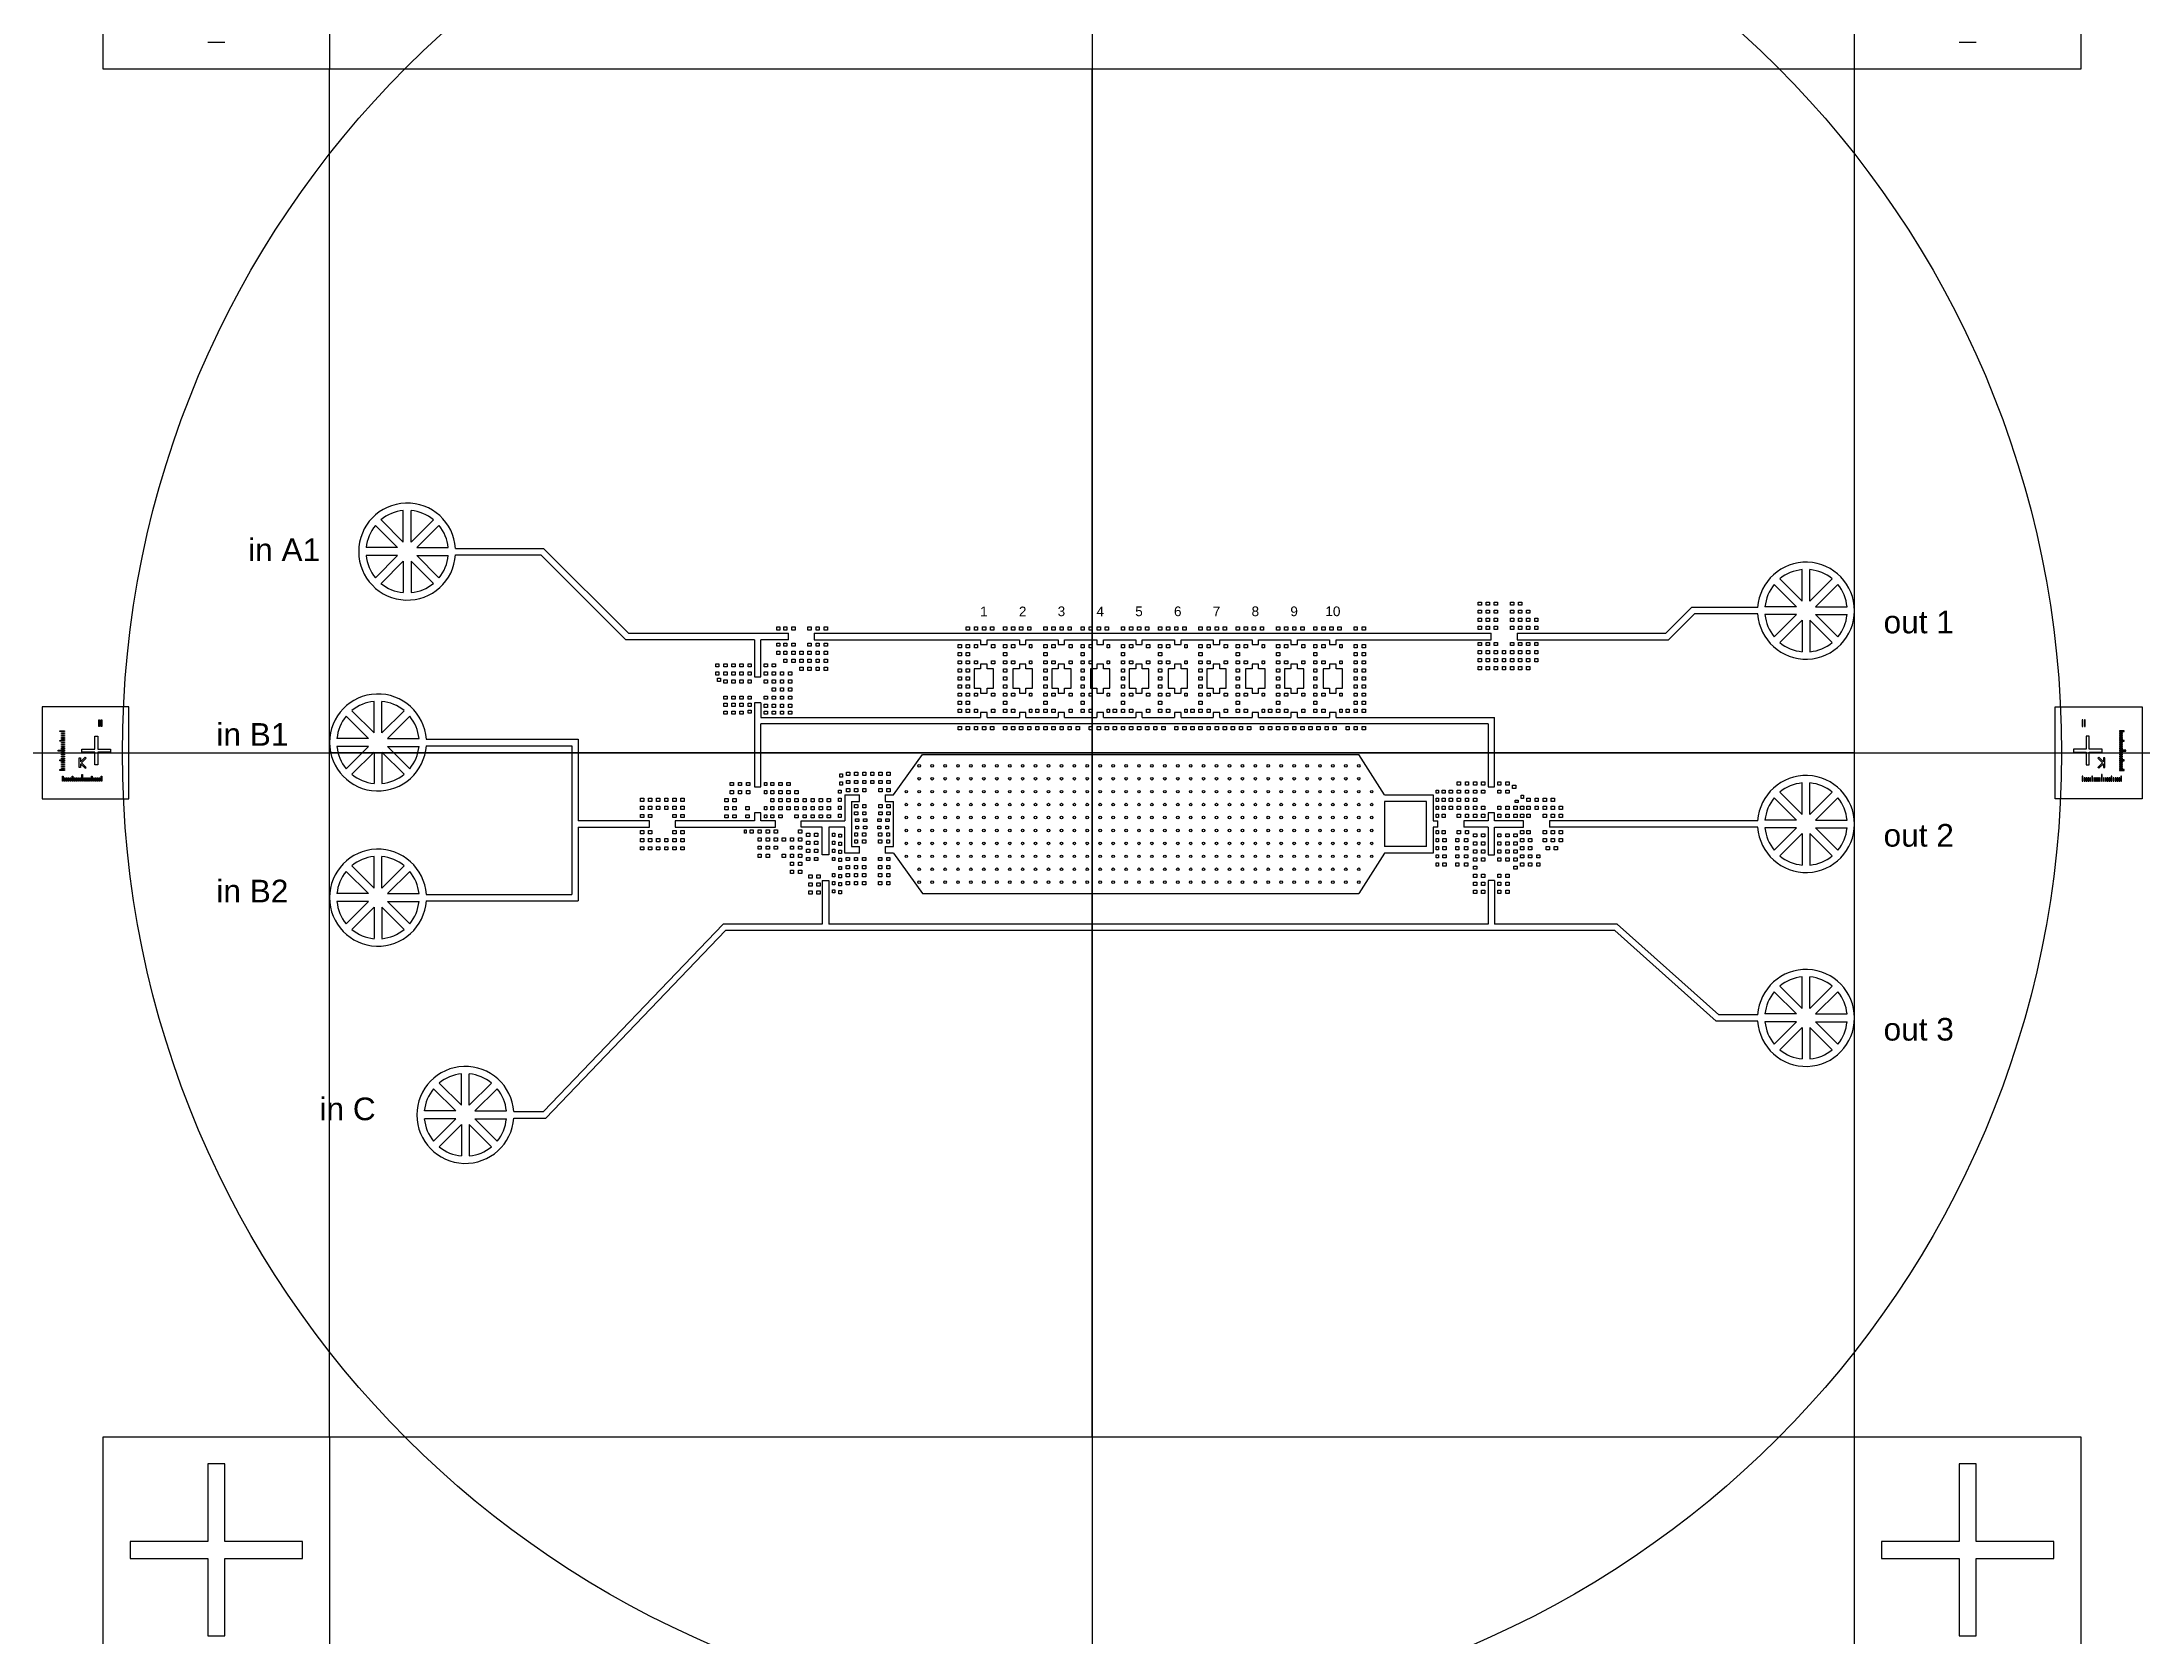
# Model space of a CAD drawing. Header units: millimetres. Extents: x 1000 to 429000, y 1000 to 129000.
# Drawn here: x 198755 to 231245, y 51339 to 75997 of the extents above; entities that cross this region are included whole.
import ezdxf

# ---------------------------------------------------------------- set-up
doc = ezdxf.new("R2010")
doc.units = ezdxf.units.MM
doc.layers.add('CLEAR', color=140, linetype='Continuous')
doc.layers.add('MASK', color=20, linetype='Continuous')
doc.styles.get("Standard").update_dxf_attribs({"font": 'arial.ttf'})

msp = doc.modelspace()

# ---------------------------------------------------------------- texts
at = {"layer": 'CLEAR'}
for s, width, heights, insert, char_height, attachment_point in [('in A1', 1234.99, [2.273736754432321e-13], (201944, 68317), 350, 1), ('1', 150, [0], (213327, 67113), 150, 8), ('2', 150, [0], (213927, 67113), 150, 8), ('3', 150, [0], (214527, 67113), 150, 8), ('4', 150, [0], (215127, 67113), 150, 8), ('5', 150, [0], (215727, 67113), 150, 8), ('6', 150, [0], (216327, 67113), 150, 8), ('7', 150, [0], (216927, 67113), 150, 8), ('8', 150, [0], (217527, 67113), 150, 8), ('9', 150, [0], (218127, 67113), 150, 8), ('10', 150, [0], (218727, 67113), 150, 8), ('out 1', 1234.99, [2.273736754432321e-13], (227247, 67200), 350, 1), ('in B1', 1362.46, [0], (201453, 65461), 350, 1), ('out 2', 1234.99, [2.273736754432321e-13], (227247, 63900), 350, 1), ('in B2', 1431.99, [0], (201453, 63038), 350, 1), ('out 3', 1234.99, [2.273736754432321e-13], (227247, 60900), 350, 1), ('in C', 1155.83, [0], (203048, 59668), 350, 1)]:
    msp.add_mtext_dynamic_manual_height_columns(s, width=width, gutter_width=12.5, heights=heights, dxfattribs=dict(at, insert=insert, char_height=char_height, attachment_point=attachment_point))

# ---------------------------------------------------------------- linework, layer by layer
for p, q in [((215000, 128500), (215000, 1500)), ((199703, 75579), (199703, 79079)), ((203203, 79079), (203203, 75579)), ((226797, 75579), (226797, 79079)), ((230297, 79079), (230297, 75579)), ((203203, 75579), (199703, 75579)), ((226797, 75579), (203203, 75579)), ((203203, 54421), (203203, 75579)), ((215000, 54421), (215000, 75579)), ((226797, 54421), (226797, 75579)), ((230297, 75579), (226797, 75579)), ((151500, 65000), (278500, 65000)), ((226797, 65000), (203203, 65000)), ((199703, 54421), (203203, 54421)), ((199703, 50921), (199703, 54421)), ((203203, 54421), (226797, 54421)), ((203203, 54421), (203203, 50921)), ((226797, 54421), (230297, 54421)), ((226797, 50921), (226797, 54421)), ((230297, 54421), (230297, 50921))]:
    msp.add_line(p, q)
for radius in [50000, 25000, 15000]:
    msp.add_circle((215000, 65000), radius)
at = {"layer": 'CLEAR'}
for p, q in [((201321, 75997), (201585, 75997)), ((228415, 75997), (228679, 75997)), ((205153, 68164), (206514, 68164)), ((205153, 68064), (206472, 68064)), ((206472, 68064), (207786, 66750)), ((206514, 68164), (207828, 66850)), ((223877, 66850), (224277, 67250)), ((223919, 66750), (224319, 67150)), ((225299, 67250), (224277, 67250)), ((225299, 67150), (224319, 67150)), ((209777, 66750), (207786, 66750)), ((207828, 66850), (210302, 66850)), ((209777, 66750), (209777, 66175)), ((209877, 66175), (209877, 66750)), ((210302, 66750), (209877, 66750)), ((210302, 66750), (210302, 66850)), ((210702, 66850), (210702, 66750)), ((210702, 66850), (221177, 66850)), ((210702, 66750), (213277, 66750)), ((213277, 66750), (213277, 66675)), ((213277, 66675), (213377, 66675)), ((213377, 66675), (213377, 66750)), ((213377, 66750), (213877, 66750)), ((213877, 66750), (213877, 66675)), ((213877, 66675), (213977, 66675)), ((213977, 66675), (213977, 66750)), ((213977, 66750), (214477, 66750)), ((214477, 66750), (214477, 66675)), ((214477, 66675), (214577, 66675)), ((214577, 66675), (214577, 66750)), ((214577, 66750), (215077, 66750)), ((215077, 66750), (215077, 66675)), ((215077, 66675), (215177, 66675)), ((215177, 66675), (215177, 66750)), ((215177, 66750), (215677, 66750)), ((215677, 66750), (215677, 66675)), ((215677, 66675), (215777, 66675)), ((215777, 66675), (215777, 66750)), ((215777, 66750), (216277, 66750)), ((216277, 66750), (216277, 66675)), ((216277, 66675), (216377, 66675)), ((216377, 66675), (216377, 66750)), ((216377, 66750), (216877, 66750)), ((216877, 66750), (216877, 66675)), ((216877, 66675), (216977, 66675)), ((216977, 66675), (216977, 66750)), ((216977, 66750), (217477, 66750)), ((217477, 66750), (217477, 66675)), ((217477, 66675), (217577, 66675)), ((217577, 66675), (217577, 66750)), ((217577, 66750), (218077, 66750)), ((218077, 66750), (218077, 66675)), ((218077, 66675), (218177, 66675)), ((218177, 66675), (218177, 66750)), ((218177, 66750), (218677, 66750)), ((218677, 66750), (218677, 66675)), ((218677, 66675), (218777, 66675)), ((218777, 66675), (218777, 66750)), ((218777, 66750), (221177, 66750)), ((221177, 66750), (221177, 66850)), ((221577, 66850), (223877, 66850)), ((221577, 66850), (221577, 66750)), ((221577, 66750), (223919, 66750)), ((213277, 66300), (213177, 66300)), ((213177, 66300), (213177, 66000)), ((213377, 66375), (213277, 66375)), ((213277, 66375), (213277, 66300)), ((213377, 66300), (213377, 66375)), ((213477, 66300), (213377, 66300)), ((213477, 66000), (213477, 66300)), ((213877, 66300), (213777, 66300)), ((213777, 66300), (213777, 66000)), ((213977, 66375), (213877, 66375)), ((213877, 66375), (213877, 66300)), ((213977, 66300), (213977, 66375)), ((214077, 66300), (213977, 66300)), ((214077, 66000), (214077, 66300)), ((214477, 66300), (214377, 66300)), ((214377, 66300), (214377, 66000)), ((214577, 66375), (214477, 66375)), ((214477, 66375), (214477, 66300)), ((214577, 66300), (214577, 66375)), ((214677, 66300), (214577, 66300)), ((214677, 66000), (214677, 66300)), ((215077, 66300), (214977, 66300)), ((214977, 66300), (214977, 66000)), ((215177, 66375), (215077, 66375)), ((215077, 66375), (215077, 66300)), ((215177, 66300), (215177, 66375)), ((215277, 66300), (215177, 66300)), ((215277, 66000), (215277, 66300)), ((215677, 66300), (215577, 66300)), ((215577, 66300), (215577, 66000)), ((215777, 66375), (215677, 66375)), ((215677, 66375), (215677, 66300)), ((215777, 66300), (215777, 66375)), ((215877, 66300), (215777, 66300)), ((215877, 66000), (215877, 66300)), ((216277, 66300), (216177, 66300)), ((216177, 66300), (216177, 66000)), ((216377, 66375), (216277, 66375)), ((216277, 66375), (216277, 66300)), ((216377, 66300), (216377, 66375)), ((216477, 66300), (216377, 66300)), ((216477, 66000), (216477, 66300)), ((216877, 66300), (216777, 66300)), ((216777, 66300), (216777, 66000)), ((216977, 66375), (216877, 66375)), ((216877, 66375), (216877, 66300)), ((216977, 66300), (216977, 66375)), ((217077, 66300), (216977, 66300)), ((217077, 66000), (217077, 66300)), ((217477, 66300), (217377, 66300)), ((217377, 66300), (217377, 66000)), ((217577, 66375), (217477, 66375)), ((217477, 66375), (217477, 66300)), ((217577, 66300), (217577, 66375)), ((217677, 66300), (217577, 66300)), ((217677, 66000), (217677, 66300)), ((218077, 66300), (217977, 66300)), ((217977, 66300), (217977, 66000)), ((218177, 66375), (218077, 66375)), ((218077, 66375), (218077, 66300)), ((218177, 66300), (218177, 66375)), ((218277, 66300), (218177, 66300)), ((218277, 66000), (218277, 66300)), ((218677, 66300), (218577, 66300)), ((218577, 66300), (218577, 66000)), ((218777, 66375), (218677, 66375)), ((218677, 66375), (218677, 66300)), ((218777, 66300), (218777, 66375)), ((218877, 66300), (218777, 66300)), ((218877, 66000), (218877, 66300)), ((209777, 66175), (209877, 66175)), ((213177, 66000), (213277, 66000)), ((213277, 66000), (213277, 65925)), ((213377, 66000), (213477, 66000)), ((213377, 65925), (213377, 66000)), ((213777, 66000), (213877, 66000)), ((213877, 66000), (213877, 65925)), ((213977, 66000), (214077, 66000)), ((213977, 65925), (213977, 66000)), ((214377, 66000), (214477, 66000)), ((214477, 66000), (214477, 65925)), ((214577, 66000), (214677, 66000)), ((214577, 65925), (214577, 66000)), ((214977, 66000), (215077, 66000)), ((215077, 66000), (215077, 65925)), ((215177, 66000), (215277, 66000)), ((215177, 65925), (215177, 66000)), ((215577, 66000), (215677, 66000)), ((215677, 66000), (215677, 65925)), ((215777, 66000), (215877, 66000)), ((215777, 65925), (215777, 66000)), ((216177, 66000), (216277, 66000)), ((216277, 66000), (216277, 65925)), ((216377, 66000), (216477, 66000)), ((216377, 65925), (216377, 66000)), ((216777, 66000), (216877, 66000)), ((216877, 66000), (216877, 65925)), ((216977, 66000), (217077, 66000)), ((216977, 65925), (216977, 66000)), ((217377, 66000), (217477, 66000)), ((217477, 66000), (217477, 65925)), ((217577, 66000), (217677, 66000)), ((217577, 65925), (217577, 66000)), ((217977, 66000), (218077, 66000)), ((218077, 66000), (218077, 65925)), ((218177, 66000), (218277, 66000)), ((218177, 65925), (218177, 66000)), ((218577, 66000), (218677, 66000)), ((218677, 66000), (218677, 65925)), ((218777, 66000), (218877, 66000)), ((218777, 65925), (218777, 66000)), ((198755, 65710), (198755, 64290)), ((200100, 65710), (198755, 65710)), ((200100, 64290), (200100, 65710)), ((209777, 65775), (209777, 64475)), ((209877, 65775), (209777, 65775)), ((209877, 65775), (209877, 65550)), ((213277, 65925), (213377, 65925)), ((213877, 65925), (213977, 65925)), ((214477, 65925), (214577, 65925)), ((215077, 65925), (215177, 65925)), ((215677, 65925), (215777, 65925)), ((216277, 65925), (216377, 65925)), ((216877, 65925), (216977, 65925)), ((217477, 65925), (217577, 65925)), ((218077, 65925), (218177, 65925)), ((218677, 65925), (218777, 65925)), ((229900, 65710), (231245, 65710)), ((229900, 64290), (229900, 65710)), ((231245, 65710), (231245, 64290)), ((209877, 65550), (213277, 65550)), ((209877, 64475), (209877, 65450)), ((221127, 65450), (209877, 65450)), ((213377, 65625), (213277, 65625)), ((213277, 65625), (213277, 65550)), ((213377, 65550), (213377, 65625)), ((213377, 65550), (213877, 65550)), ((213977, 65625), (213877, 65625)), ((213877, 65625), (213877, 65550)), ((213977, 65550), (213977, 65625)), ((213977, 65550), (214477, 65550)), ((214577, 65625), (214477, 65625)), ((214477, 65625), (214477, 65550)), ((214577, 65550), (214577, 65625)), ((214577, 65550), (215077, 65550)), ((215177, 65625), (215077, 65625)), ((215077, 65625), (215077, 65550)), ((215177, 65550), (215177, 65625)), ((215177, 65550), (215677, 65550)), ((215777, 65625), (215677, 65625)), ((215677, 65625), (215677, 65550)), ((215777, 65550), (215777, 65625)), ((215777, 65550), (216277, 65550)), ((216377, 65625), (216277, 65625)), ((216277, 65625), (216277, 65550)), ((216377, 65550), (216377, 65625)), ((216377, 65550), (216877, 65550)), ((216977, 65625), (216877, 65625)), ((216877, 65625), (216877, 65550)), ((216977, 65550), (216977, 65625)), ((216977, 65550), (217477, 65550)), ((217577, 65625), (217477, 65625)), ((217477, 65625), (217477, 65550)), ((217577, 65550), (217577, 65625)), ((217577, 65550), (218077, 65550)), ((218177, 65625), (218077, 65625)), ((218077, 65625), (218077, 65550)), ((218177, 65550), (218177, 65625)), ((218177, 65550), (218677, 65550)), ((218777, 65625), (218677, 65625)), ((218677, 65625), (218677, 65550)), ((218777, 65550), (218777, 65625)), ((218777, 65550), (221227, 65550)), ((221127, 65450), (221127, 64475)), ((221227, 64475), (221227, 65550)), ((204701, 65211), (207051, 65211)), ((204701, 65111), (206951, 65111)), ((206951, 65111), (206951, 62811)), ((207051, 65211), (207051, 63950)), ((211927, 64350), (212377, 64975)), ((212377, 64975), (219127, 64975)), ((219527, 64350), (219127, 64975)), ((209777, 64475), (209877, 64475)), ((211177, 64350), (211402, 64350)), ((211177, 64350), (211177, 63950)), ((211402, 64250), (211402, 64350)), ((211802, 64350), (211927, 64350)), ((211802, 64350), (211802, 64250)), ((219527, 64350), (220277, 64350)), ((220277, 64350), (220277, 63950)), ((221127, 64475), (221227, 64475)), ((198755, 64290), (200100, 64290)), ((209777, 64075), (209777, 63950)), ((209877, 64075), (209777, 64075)), ((209877, 63950), (209877, 64075)), ((211277, 64250), (211402, 64250)), ((211277, 64250), (211277, 63550)), ((211802, 64250), (211927, 64250)), ((211927, 63550), (211927, 64250)), ((221227, 64075), (221127, 64075)), ((221127, 64075), (221127, 63950)), ((221227, 63950), (221227, 64075)), ((231245, 64290), (229900, 64290)), ((208152, 63950), (207051, 63950)), ((207051, 63850), (208152, 63850)), ((207051, 63850), (207051, 62711)), ((208152, 63850), (208152, 63950)), ((209777, 63950), (208552, 63950)), ((208552, 63950), (208552, 63850)), ((208552, 63850), (210102, 63850)), ((210102, 63950), (209877, 63950)), ((210102, 63850), (210102, 63950)), ((210502, 63850), (210502, 63950)), ((210502, 63950), (211177, 63950)), ((210827, 63850), (210502, 63850)), ((210827, 63425), (210827, 63850)), ((210927, 63850), (210927, 63425)), ((211177, 63850), (210927, 63850)), ((211177, 63450), (211177, 63850)), ((220277, 63950), (220352, 63950)), ((220277, 63850), (220277, 63450)), ((220352, 63850), (220277, 63850)), ((220352, 63850), (220352, 63950)), ((220752, 63950), (220752, 63850)), ((221127, 63950), (220752, 63950)), ((221127, 63850), (220752, 63850)), ((221127, 63850), (221127, 63425)), ((221677, 63950), (221227, 63950)), ((221227, 63850), (221677, 63850)), ((221227, 63425), (221227, 63850)), ((221677, 63850), (221677, 63950)), ((222077, 63950), (222077, 63850)), ((225299, 63950), (222077, 63950)), ((225299, 63850), (222077, 63850)), ((210927, 63425), (210827, 63425)), ((211402, 63450), (211177, 63450)), ((211277, 63550), (211402, 63550)), ((211402, 63450), (211402, 63550)), ((211802, 63550), (211927, 63550)), ((211802, 63550), (211802, 63450)), ((211927, 63450), (211802, 63450)), ((211927, 63450), (212377, 62825)), ((219527, 63450), (219127, 62825)), ((220277, 63450), (219527, 63450)), ((221127, 63425), (221227, 63425)), ((204701, 62811), (206951, 62811)), ((204701, 62711), (207051, 62711)), ((210827, 63025), (210927, 63025)), ((210827, 63025), (210827, 62350)), ((210927, 63025), (210927, 62350)), ((212377, 62825), (219127, 62825)), ((221227, 63025), (221127, 63025)), ((221127, 63025), (221127, 62350)), ((221227, 63025), (221227, 62350)), ((209294, 62350), (206516, 59450)), ((209328, 62250), (206550, 59350)), ((210827, 62350), (209294, 62350)), ((223088, 62250), (209328, 62250)), ((221127, 62350), (210927, 62350)), ((223126, 62350), (221227, 62350)), ((224659, 60850), (223088, 62250)), ((224697, 60950), (223126, 62350)), ((225299, 60850), (224659, 60850)), ((225299, 60950), (224697, 60950)), ((206053, 59450), (206516, 59450)), ((206053, 59350), (206550, 59350)), ((201585, 54003), (201321, 54003)), ((201321, 54003), (201321, 52803)), ((201585, 52803), (201585, 54003)), ((228679, 54003), (228415, 54003)), ((228415, 54003), (228415, 52803)), ((228679, 52803), (228679, 54003)), ((201321, 52803), (200121, 52803)), ((200121, 52803), (200121, 52539)), ((202785, 52803), (201585, 52803)), ((202785, 52539), (202785, 52803)), ((228415, 52803), (227215, 52803)), ((227215, 52803), (227215, 52539)), ((229879, 52803), (228679, 52803)), ((229879, 52539), (229879, 52803)), ((200121, 52539), (201321, 52539)), ((201321, 52539), (201321, 51339)), ((201585, 51339), (201585, 52539)), ((201585, 52539), (202785, 52539)), ((227215, 52539), (228415, 52539)), ((228415, 52539), (228415, 51339)), ((228679, 51339), (228679, 52539)), ((228679, 52539), (229879, 52539)), ((201321, 51339), (201585, 51339)), ((228415, 51339), (228679, 51339))]:
    msp.add_line(p, q, dxfattribs=at)
for points in [[(221024, 67284), (220974, 67284), (220974, 67334), (221024, 67334)], [(221149, 67284), (221099, 67284), (221099, 67334), (221149, 67334)], [(221274, 67284), (221224, 67284), (221224, 67334), (221274, 67334)], [(221524, 67284), (221474, 67284), (221474, 67334), (221524, 67334)], [(221649, 67284), (221599, 67284), (221599, 67334), (221649, 67334)], [(210126, 66899), (210126, 66949), (210171, 66949), (210171, 66899)], [(210231, 66899), (210231, 66949), (210281, 66949), (210281, 66899)], [(210356, 66899), (210356, 66949), (210406, 66949), (210406, 66899)], [(210606, 66899), (210606, 66949), (210656, 66949), (210656, 66899)], [(210731, 66899), (210731, 66949), (210781, 66949), (210781, 66899)], [(210856, 66899), (210856, 66949), (210906, 66949), (210906, 66899)], [(213105, 66901), (213055, 66901), (213055, 66951), (213105, 66951)], [(213230, 66901), (213180, 66901), (213180, 66951), (213230, 66951)], [(213355, 66901), (213305, 66901), (213305, 66951), (213355, 66951)], [(213480, 66901), (213430, 66901), (213430, 66951), (213480, 66951)], [(213680, 66901), (213630, 66901), (213630, 66951), (213680, 66951)], [(213805, 66901), (213755, 66901), (213755, 66951), (213805, 66951)], [(213930, 66901), (213880, 66901), (213880, 66951), (213930, 66951)], [(214055, 66901), (214005, 66901), (214005, 66951), (214055, 66951)], [(214305, 66901), (214255, 66901), (214255, 66951), (214305, 66951)], [(214430, 66901), (214380, 66901), (214380, 66951), (214430, 66951)], [(214555, 66901), (214505, 66901), (214505, 66951), (214555, 66951)], [(214680, 66901), (214630, 66901), (214630, 66951), (214680, 66951)], [(214880, 66901), (214830, 66901), (214830, 66951), (214880, 66951)], [(215005, 66901), (214955, 66901), (214955, 66951), (215005, 66951)], [(215130, 66901), (215080, 66901), (215080, 66951), (215130, 66951)], [(215255, 66901), (215205, 66901), (215205, 66951), (215255, 66951)], [(215505, 66901), (215455, 66901), (215455, 66951), (215505, 66951)], [(215630, 66901), (215580, 66901), (215580, 66951), (215630, 66951)], [(215755, 66901), (215705, 66901), (215705, 66951), (215755, 66951)], [(215880, 66901), (215830, 66901), (215830, 66951), (215880, 66951)], [(216080, 66901), (216030, 66901), (216030, 66951), (216080, 66951)], [(216205, 66901), (216155, 66901), (216155, 66951), (216205, 66951)], [(216330, 66901), (216280, 66901), (216280, 66951), (216330, 66951)], [(216455, 66901), (216405, 66901), (216405, 66951), (216455, 66951)], [(216705, 66901), (216655, 66901), (216655, 66951), (216705, 66951)], [(216830, 66901), (216780, 66901), (216780, 66951), (216830, 66951)], [(216955, 66901), (216905, 66901), (216905, 66951), (216955, 66951)], [(217080, 66901), (217030, 66901), (217030, 66951), (217080, 66951)], [(217280, 66901), (217230, 66901), (217230, 66951), (217280, 66951)], [(217405, 66901), (217355, 66901), (217355, 66951), (217405, 66951)], [(217530, 66901), (217480, 66901), (217480, 66951), (217530, 66951)], [(217655, 66901), (217605, 66901), (217605, 66951), (217655, 66951)], [(217905, 66901), (217855, 66901), (217855, 66951), (217905, 66951)], [(218030, 66901), (217980, 66901), (217980, 66951), (218030, 66951)], [(218155, 66901), (218105, 66901), (218105, 66951), (218155, 66951)], [(218280, 66901), (218230, 66901), (218230, 66951), (218280, 66951)], [(218480, 66901), (218430, 66901), (218430, 66951), (218480, 66951)], [(218605, 66901), (218555, 66901), (218555, 66951), (218605, 66951)], [(218730, 66901), (218680, 66901), (218680, 66951), (218730, 66951)], [(218855, 66901), (218805, 66901), (218805, 66951), (218855, 66951)], [(219105, 66901), (219055, 66901), (219055, 66951), (219105, 66951)], [(219230, 66901), (219180, 66901), (219180, 66951), (219230, 66951)], [(221024, 67159), (220974, 67159), (220974, 67209), (221024, 67209)], [(221024, 67034), (220974, 67034), (220974, 67084), (221024, 67084)], [(221024, 66909), (220974, 66909), (220974, 66959), (221024, 66959)], [(221149, 67159), (221099, 67159), (221099, 67209), (221149, 67209)], [(221149, 67034), (221099, 67034), (221099, 67084), (221149, 67084)], [(221149, 66909), (221099, 66909), (221099, 66959), (221149, 66959)], [(221274, 67159), (221224, 67159), (221224, 67209), (221274, 67209)], [(221274, 67034), (221224, 67034), (221224, 67084), (221274, 67084)], [(221274, 66909), (221224, 66909), (221224, 66959), (221274, 66959)], [(221524, 67159), (221474, 67159), (221474, 67209), (221524, 67209)], [(221524, 67034), (221474, 67034), (221474, 67084), (221524, 67084)], [(221524, 66909), (221474, 66909), (221474, 66959), (221524, 66959)], [(221649, 67159), (221599, 67159), (221599, 67209), (221649, 67209)], [(221649, 67034), (221599, 67034), (221599, 67084), (221649, 67084)], [(221649, 66909), (221599, 66909), (221599, 66959), (221649, 66959)], [(221774, 67159), (221724, 67159), (221724, 67209), (221774, 67209)], [(221774, 67034), (221724, 67034), (221724, 67084), (221774, 67084)], [(221774, 66909), (221724, 66909), (221724, 66959), (221774, 66959)], [(221899, 67034), (221849, 67034), (221849, 67084), (221899, 67084)], [(221899, 66909), (221849, 66909), (221849, 66959), (221899, 66959)], [(210126, 66649), (210126, 66699), (210171, 66699), (210171, 66649)], [(210231, 66649), (210231, 66699), (210281, 66699), (210281, 66649)], [(210356, 66649), (210356, 66699), (210406, 66699), (210406, 66649)], [(210606, 66649), (210606, 66699), (210656, 66699), (210656, 66649)], [(210731, 66649), (210731, 66699), (210781, 66699), (210781, 66649)], [(210856, 66649), (210856, 66699), (210906, 66699), (210906, 66649)], [(212980, 66626), (212930, 66626), (212930, 66676), (212980, 66676)], [(213105, 66626), (213055, 66626), (213055, 66676), (213105, 66676)], [(213230, 66626), (213180, 66626), (213180, 66676), (213230, 66676)], [(213495, 66626), (213445, 66626), (213445, 66676), (213495, 66676)], [(213680, 66626), (213630, 66626), (213630, 66676), (213680, 66676)], [(213805, 66626), (213755, 66626), (213755, 66676), (213805, 66676)], [(214070, 66626), (214035, 66626), (214035, 66676), (214070, 66676)], [(214305, 66626), (214255, 66626), (214255, 66676), (214305, 66676)], [(214430, 66626), (214380, 66626), (214380, 66676), (214430, 66676)], [(214695, 66626), (214645, 66626), (214645, 66676), (214695, 66676)], [(214880, 66626), (214830, 66626), (214830, 66676), (214880, 66676)], [(215005, 66626), (214955, 66626), (214955, 66676), (215005, 66676)], [(215270, 66626), (215235, 66626), (215235, 66676), (215270, 66676)], [(215505, 66626), (215455, 66626), (215455, 66676), (215505, 66676)], [(215630, 66626), (215580, 66626), (215580, 66676), (215630, 66676)], [(215895, 66626), (215845, 66626), (215845, 66676), (215895, 66676)], [(216080, 66626), (216030, 66626), (216030, 66676), (216080, 66676)], [(216205, 66626), (216155, 66626), (216155, 66676), (216205, 66676)], [(216470, 66626), (216435, 66626), (216435, 66676), (216470, 66676)], [(216705, 66626), (216655, 66626), (216655, 66676), (216705, 66676)], [(216830, 66626), (216780, 66626), (216780, 66676), (216830, 66676)], [(217095, 66626), (217045, 66626), (217045, 66676), (217095, 66676)], [(217280, 66626), (217230, 66626), (217230, 66676), (217280, 66676)], [(217405, 66626), (217355, 66626), (217355, 66676), (217405, 66676)], [(217670, 66626), (217635, 66626), (217635, 66676), (217670, 66676)], [(217905, 66626), (217855, 66626), (217855, 66676), (217905, 66676)], [(218030, 66626), (217980, 66626), (217980, 66676), (218030, 66676)], [(218295, 66626), (218245, 66626), (218245, 66676), (218295, 66676)], [(218480, 66626), (218430, 66626), (218430, 66676), (218480, 66676)], [(218605, 66626), (218555, 66626), (218555, 66676), (218605, 66676)], [(218870, 66626), (218835, 66626), (218835, 66676), (218870, 66676)], [(219105, 66626), (219055, 66626), (219055, 66676), (219105, 66676)], [(219230, 66626), (219180, 66626), (219180, 66676), (219230, 66676)], [(221024, 66659), (220974, 66659), (220974, 66709), (221024, 66709)], [(221149, 66659), (221099, 66659), (221099, 66709), (221149, 66709)], [(221274, 66659), (221224, 66659), (221224, 66709), (221274, 66709)], [(221524, 66659), (221474, 66659), (221474, 66709), (221524, 66709)], [(221649, 66659), (221599, 66659), (221599, 66709), (221649, 66709)], [(221774, 66659), (221724, 66659), (221724, 66709), (221774, 66709)], [(221899, 66659), (221849, 66659), (221849, 66709), (221899, 66709)], [(209229, 66329), (209179, 66329), (209179, 66379), (209229, 66379)], [(209354, 66329), (209304, 66329), (209304, 66379), (209354, 66379)], [(209479, 66329), (209429, 66329), (209429, 66379), (209479, 66379)], [(209604, 66329), (209554, 66329), (209554, 66379), (209604, 66379)], [(209729, 66329), (209679, 66329), (209679, 66379), (209729, 66379)], [(209979, 66329), (209929, 66329), (209929, 66379), (209979, 66379)], [(210104, 66329), (210054, 66329), (210054, 66379), (210104, 66379)], [(210126, 66524), (210126, 66574), (210171, 66574), (210171, 66524)], [(210231, 66524), (210231, 66574), (210281, 66574), (210281, 66524)], [(210231, 66399), (210231, 66449), (210281, 66449), (210281, 66399)], [(210356, 66524), (210356, 66574), (210406, 66574), (210406, 66524)], [(210356, 66399), (210356, 66449), (210406, 66449), (210406, 66399)], [(210481, 66524), (210481, 66574), (210531, 66574), (210531, 66524)], [(210481, 66399), (210481, 66449), (210531, 66449), (210531, 66399)], [(210481, 66274), (210481, 66324), (210531, 66324), (210531, 66274)], [(210606, 66524), (210606, 66574), (210656, 66574), (210656, 66524)], [(210606, 66399), (210606, 66449), (210656, 66449), (210656, 66399)], [(210606, 66274), (210606, 66324), (210656, 66324), (210656, 66274)], [(210731, 66524), (210731, 66574), (210781, 66574), (210781, 66524)], [(210731, 66399), (210731, 66449), (210781, 66449), (210781, 66399)], [(210731, 66274), (210731, 66324), (210781, 66324), (210781, 66274)], [(210856, 66524), (210856, 66574), (210906, 66574), (210906, 66524)], [(210856, 66399), (210856, 66449), (210906, 66449), (210906, 66399)], [(210856, 66274), (210856, 66324), (210906, 66324), (210906, 66274)], [(212980, 66501), (212930, 66501), (212930, 66551), (212980, 66551)], [(212980, 66376), (212930, 66376), (212930, 66426), (212980, 66426)], [(212980, 66251), (212930, 66251), (212930, 66301), (212980, 66301)], [(213105, 66501), (213055, 66501), (213055, 66551), (213105, 66551)], [(213105, 66376), (213055, 66376), (213055, 66426), (213105, 66426)], [(213105, 66251), (213055, 66251), (213055, 66301), (213105, 66301)], [(213230, 66376), (213180, 66376), (213180, 66426), (213230, 66426)], [(213495, 66376), (213445, 66376), (213445, 66426), (213495, 66426)], [(213680, 66501), (213630, 66501), (213630, 66551), (213680, 66551)], [(213680, 66376), (213630, 66376), (213630, 66426), (213680, 66426)], [(213680, 66251), (213630, 66251), (213630, 66301), (213680, 66301)], [(213805, 66376), (213755, 66376), (213755, 66426), (213805, 66426)], [(214070, 66376), (214035, 66376), (214035, 66426), (214070, 66426)], [(214305, 66501), (214255, 66501), (214255, 66551), (214305, 66551)], [(214305, 66376), (214255, 66376), (214255, 66426), (214305, 66426)], [(214305, 66251), (214255, 66251), (214255, 66301), (214305, 66301)], [(214430, 66376), (214380, 66376), (214380, 66426), (214430, 66426)], [(214695, 66376), (214645, 66376), (214645, 66426), (214695, 66426)], [(214880, 66501), (214830, 66501), (214830, 66551), (214880, 66551)], [(214880, 66376), (214830, 66376), (214830, 66426), (214880, 66426)], [(214880, 66251), (214830, 66251), (214830, 66301), (214880, 66301)], [(215005, 66376), (214955, 66376), (214955, 66426), (215005, 66426)], [(215270, 66376), (215235, 66376), (215235, 66426), (215270, 66426)], [(215505, 66501), (215455, 66501), (215455, 66551), (215505, 66551)], [(215505, 66376), (215455, 66376), (215455, 66426), (215505, 66426)], [(215505, 66251), (215455, 66251), (215455, 66301), (215505, 66301)], [(215630, 66376), (215580, 66376), (215580, 66426), (215630, 66426)], [(215895, 66376), (215845, 66376), (215845, 66426), (215895, 66426)], [(216080, 66501), (216030, 66501), (216030, 66551), (216080, 66551)], [(216080, 66376), (216030, 66376), (216030, 66426), (216080, 66426)], [(216080, 66251), (216030, 66251), (216030, 66301), (216080, 66301)], [(216205, 66376), (216155, 66376), (216155, 66426), (216205, 66426)], [(216470, 66376), (216435, 66376), (216435, 66426), (216470, 66426)], [(216705, 66501), (216655, 66501), (216655, 66551), (216705, 66551)], [(216705, 66376), (216655, 66376), (216655, 66426), (216705, 66426)], [(216705, 66251), (216655, 66251), (216655, 66301), (216705, 66301)], [(216830, 66376), (216780, 66376), (216780, 66426), (216830, 66426)], [(217095, 66376), (217045, 66376), (217045, 66426), (217095, 66426)], [(217280, 66501), (217230, 66501), (217230, 66551), (217280, 66551)], [(217280, 66376), (217230, 66376), (217230, 66426), (217280, 66426)], [(217280, 66251), (217230, 66251), (217230, 66301), (217280, 66301)], [(217405, 66376), (217355, 66376), (217355, 66426), (217405, 66426)], [(217670, 66376), (217635, 66376), (217635, 66426), (217670, 66426)], [(217905, 66501), (217855, 66501), (217855, 66551), (217905, 66551)], [(217905, 66376), (217855, 66376), (217855, 66426), (217905, 66426)], [(217905, 66251), (217855, 66251), (217855, 66301), (217905, 66301)], [(218030, 66376), (217980, 66376), (217980, 66426), (218030, 66426)], [(218295, 66376), (218245, 66376), (218245, 66426), (218295, 66426)], [(218480, 66501), (218430, 66501), (218430, 66551), (218480, 66551)], [(218480, 66376), (218430, 66376), (218430, 66426), (218480, 66426)], [(218480, 66251), (218430, 66251), (218430, 66301), (218480, 66301)], [(218605, 66376), (218555, 66376), (218555, 66426), (218605, 66426)], [(218870, 66376), (218835, 66376), (218835, 66426), (218870, 66426)], [(219105, 66501), (219055, 66501), (219055, 66551), (219105, 66551)], [(219105, 66376), (219055, 66376), (219055, 66426), (219105, 66426)], [(219105, 66251), (219055, 66251), (219055, 66301), (219105, 66301)], [(219230, 66501), (219180, 66501), (219180, 66551), (219230, 66551)], [(219230, 66376), (219180, 66376), (219180, 66426), (219230, 66426)], [(219230, 66251), (219180, 66251), (219180, 66301), (219230, 66301)], [(221024, 66534), (220974, 66534), (220974, 66584), (221024, 66584)], [(221024, 66409), (220974, 66409), (220974, 66459), (221024, 66459)], [(221024, 66284), (220974, 66284), (220974, 66334), (221024, 66334)], [(221149, 66534), (221099, 66534), (221099, 66584), (221149, 66584)], [(221149, 66409), (221099, 66409), (221099, 66459), (221149, 66459)], [(221149, 66284), (221099, 66284), (221099, 66334), (221149, 66334)], [(221274, 66534), (221224, 66534), (221224, 66584), (221274, 66584)], [(221274, 66409), (221224, 66409), (221224, 66459), (221274, 66459)], [(221274, 66284), (221224, 66284), (221224, 66334), (221274, 66334)], [(221399, 66534), (221349, 66534), (221349, 66584), (221399, 66584)], [(221399, 66409), (221349, 66409), (221349, 66459), (221399, 66459)], [(221399, 66284), (221349, 66284), (221349, 66334), (221399, 66334)], [(221524, 66534), (221474, 66534), (221474, 66584), (221524, 66584)], [(221524, 66409), (221474, 66409), (221474, 66459), (221524, 66459)], [(221524, 66284), (221474, 66284), (221474, 66334), (221524, 66334)], [(221649, 66534), (221599, 66534), (221599, 66584), (221649, 66584)], [(221649, 66409), (221599, 66409), (221599, 66459), (221649, 66459)], [(221649, 66284), (221599, 66284), (221599, 66334), (221649, 66334)], [(221774, 66534), (221724, 66534), (221724, 66584), (221774, 66584)], [(221774, 66409), (221724, 66409), (221724, 66459), (221774, 66459)], [(221774, 66284), (221724, 66284), (221724, 66334), (221774, 66334)], [(221899, 66534), (221849, 66534), (221849, 66584), (221899, 66584)], [(221899, 66409), (221849, 66409), (221849, 66459), (221899, 66459)], [(209229, 66204), (209179, 66204), (209179, 66254), (209229, 66254)], [(209254, 66104), (209204, 66104), (209204, 66154), (209254, 66154)], [(209354, 66204), (209304, 66204), (209304, 66254), (209354, 66254)], [(209354, 66079), (209304, 66079), (209304, 66129), (209354, 66129)], [(209479, 66204), (209429, 66204), (209429, 66254), (209479, 66254)], [(209479, 66079), (209429, 66079), (209429, 66129), (209479, 66129)], [(209604, 66204), (209554, 66204), (209554, 66254), (209604, 66254)], [(209604, 66079), (209554, 66079), (209554, 66129), (209604, 66129)], [(209729, 66204), (209679, 66204), (209679, 66254), (209729, 66254)], [(209729, 66079), (209679, 66079), (209679, 66129), (209729, 66129)], [(209979, 66204), (209929, 66204), (209929, 66254), (209979, 66254)], [(209979, 66079), (209929, 66079), (209929, 66129), (209979, 66129)], [(210104, 66204), (210054, 66204), (210054, 66254), (210104, 66254)], [(210104, 66079), (210054, 66079), (210054, 66129), (210104, 66129)], [(210104, 65954), (210054, 65954), (210054, 66004), (210104, 66004)], [(210229, 66204), (210179, 66204), (210179, 66254), (210229, 66254)], [(210229, 66079), (210179, 66079), (210179, 66129), (210229, 66129)], [(210229, 65954), (210179, 65954), (210179, 66004), (210229, 66004)], [(210354, 66204), (210304, 66204), (210304, 66254), (210354, 66254)], [(210354, 66079), (210304, 66079), (210304, 66129), (210354, 66129)], [(210354, 65954), (210304, 65954), (210304, 66004), (210354, 66004)], [(212980, 66126), (212930, 66126), (212930, 66176), (212980, 66176)], [(212980, 66001), (212930, 66001), (212930, 66051), (212980, 66051)], [(213105, 66126), (213055, 66126), (213055, 66176), (213105, 66176)], [(213105, 66001), (213055, 66001), (213055, 66051), (213105, 66051)], [(213680, 66126), (213630, 66126), (213630, 66176), (213680, 66176)], [(213680, 66001), (213630, 66001), (213630, 66051), (213680, 66051)], [(214305, 66126), (214255, 66126), (214255, 66176), (214305, 66176)], [(214305, 66001), (214255, 66001), (214255, 66051), (214305, 66051)], [(214880, 66126), (214830, 66126), (214830, 66176), (214880, 66176)], [(214880, 66001), (214830, 66001), (214830, 66051), (214880, 66051)], [(215505, 66126), (215455, 66126), (215455, 66176), (215505, 66176)], [(215505, 66001), (215455, 66001), (215455, 66051), (215505, 66051)], [(216080, 66126), (216030, 66126), (216030, 66176), (216080, 66176)], [(216080, 66001), (216030, 66001), (216030, 66051), (216080, 66051)], [(216705, 66126), (216655, 66126), (216655, 66176), (216705, 66176)], [(216705, 66001), (216655, 66001), (216655, 66051), (216705, 66051)], [(217280, 66126), (217230, 66126), (217230, 66176), (217280, 66176)], [(217280, 66001), (217230, 66001), (217230, 66051), (217280, 66051)], [(217905, 66126), (217855, 66126), (217855, 66176), (217905, 66176)], [(217905, 66001), (217855, 66001), (217855, 66051), (217905, 66051)], [(218480, 66126), (218430, 66126), (218430, 66176), (218480, 66176)], [(218480, 66001), (218430, 66001), (218430, 66051), (218480, 66051)], [(219105, 66126), (219055, 66126), (219055, 66176), (219105, 66176)], [(219105, 66001), (219055, 66001), (219055, 66051), (219105, 66051)], [(219230, 66126), (219180, 66126), (219180, 66176), (219230, 66176)], [(219230, 66001), (219180, 66001), (219180, 66051), (219230, 66051)], [(209354, 65829), (209304, 65829), (209304, 65879), (209354, 65879)], [(209354, 65719), (209304, 65719), (209304, 65769), (209354, 65769)], [(209354, 65599), (209304, 65599), (209304, 65644), (209354, 65644)], [(209479, 65829), (209429, 65829), (209429, 65879), (209479, 65879)], [(209479, 65719), (209429, 65719), (209429, 65769), (209479, 65769)], [(209479, 65599), (209429, 65599), (209429, 65644), (209479, 65644)], [(209604, 65829), (209554, 65829), (209554, 65879), (209604, 65879)], [(209604, 65719), (209554, 65719), (209554, 65769), (209604, 65769)], [(209604, 65599), (209554, 65599), (209554, 65644), (209604, 65644)], [(209729, 65829), (209679, 65829), (209679, 65879), (209729, 65879)], [(209729, 65719), (209679, 65719), (209679, 65769), (209729, 65769)], [(209729, 65614), (209679, 65614), (209679, 65659), (209729, 65659)], [(209979, 65829), (209929, 65829), (209929, 65879), (209979, 65879)], [(209979, 65704), (209929, 65704), (209929, 65754), (209979, 65754)], [(209979, 65599), (209929, 65599), (209929, 65644), (209979, 65644)], [(210104, 65829), (210054, 65829), (210054, 65879), (210104, 65879)], [(210104, 65704), (210054, 65704), (210054, 65754), (210104, 65754)], [(210104, 65599), (210054, 65599), (210054, 65644), (210104, 65644)], [(210229, 65829), (210179, 65829), (210179, 65879), (210229, 65879)], [(210229, 65704), (210179, 65704), (210179, 65754), (210229, 65754)], [(210229, 65599), (210179, 65599), (210179, 65644), (210229, 65644)], [(210354, 65829), (210304, 65829), (210304, 65879), (210354, 65879)], [(210354, 65704), (210304, 65704), (210304, 65754), (210354, 65754)], [(210354, 65599), (210304, 65599), (210304, 65644), (210354, 65644)], [(212980, 65876), (212930, 65876), (212930, 65926), (212980, 65926)], [(212980, 65751), (212930, 65751), (212930, 65801), (212980, 65801)], [(212980, 65626), (212930, 65626), (212930, 65676), (212980, 65676)], [(213105, 65876), (213055, 65876), (213055, 65926), (213105, 65926)], [(213105, 65751), (213055, 65751), (213055, 65801), (213105, 65801)], [(213105, 65626), (213055, 65626), (213055, 65676), (213105, 65676)], [(213230, 65876), (213180, 65876), (213180, 65926), (213230, 65926)], [(213230, 65626), (213180, 65626), (213180, 65676), (213230, 65676)], [(213495, 65876), (213445, 65876), (213445, 65926), (213495, 65926)], [(213495, 65626), (213445, 65626), (213445, 65676), (213495, 65676)], [(213680, 65876), (213630, 65876), (213630, 65926), (213680, 65926)], [(213680, 65751), (213630, 65751), (213630, 65801), (213680, 65801)], [(213680, 65626), (213630, 65626), (213630, 65676), (213680, 65676)], [(213805, 65876), (213755, 65876), (213755, 65926), (213805, 65926)], [(213805, 65626), (213755, 65626), (213755, 65676), (213805, 65676)], [(214070, 65876), (214035, 65876), (214035, 65926), (214070, 65926)], [(214070, 65626), (214035, 65626), (214035, 65676), (214070, 65676)], [(214180, 65626), (214130, 65626), (214130, 65676), (214180, 65676)], [(214305, 65876), (214255, 65876), (214255, 65926), (214305, 65926)], [(214305, 65751), (214255, 65751), (214255, 65801), (214305, 65801)], [(214305, 65626), (214255, 65626), (214255, 65676), (214305, 65676)], [(214430, 65876), (214380, 65876), (214380, 65926), (214430, 65926)], [(214430, 65626), (214380, 65626), (214380, 65676), (214430, 65676)], [(214695, 65876), (214645, 65876), (214645, 65926), (214695, 65926)], [(214695, 65626), (214645, 65626), (214645, 65676), (214695, 65676)], [(214880, 65876), (214830, 65876), (214830, 65926), (214880, 65926)], [(214880, 65751), (214830, 65751), (214830, 65801), (214880, 65801)], [(214880, 65626), (214830, 65626), (214830, 65676), (214880, 65676)], [(215005, 65876), (214955, 65876), (214955, 65926), (215005, 65926)], [(215005, 65626), (214955, 65626), (214955, 65676), (215005, 65676)], [(215270, 65876), (215235, 65876), (215235, 65926), (215270, 65926)], [(215270, 65626), (215235, 65626), (215235, 65676), (215270, 65676)], [(215380, 65626), (215330, 65626), (215330, 65676), (215380, 65676)], [(215505, 65876), (215455, 65876), (215455, 65926), (215505, 65926)], [(215505, 65751), (215455, 65751), (215455, 65801), (215505, 65801)], [(215505, 65626), (215455, 65626), (215455, 65676), (215505, 65676)], [(215630, 65876), (215580, 65876), (215580, 65926), (215630, 65926)], [(215630, 65626), (215580, 65626), (215580, 65676), (215630, 65676)], [(215895, 65876), (215845, 65876), (215845, 65926), (215895, 65926)], [(215895, 65626), (215845, 65626), (215845, 65676), (215895, 65676)], [(216080, 65876), (216030, 65876), (216030, 65926), (216080, 65926)], [(216080, 65751), (216030, 65751), (216030, 65801), (216080, 65801)], [(216080, 65626), (216030, 65626), (216030, 65676), (216080, 65676)], [(216205, 65876), (216155, 65876), (216155, 65926), (216205, 65926)], [(216205, 65626), (216155, 65626), (216155, 65676), (216205, 65676)], [(216470, 65876), (216435, 65876), (216435, 65926), (216470, 65926)], [(216470, 65626), (216435, 65626), (216435, 65676), (216470, 65676)], [(216580, 65626), (216530, 65626), (216530, 65676), (216580, 65676)], [(216705, 65876), (216655, 65876), (216655, 65926), (216705, 65926)], [(216705, 65751), (216655, 65751), (216655, 65801), (216705, 65801)], [(216705, 65626), (216655, 65626), (216655, 65676), (216705, 65676)], [(216830, 65876), (216780, 65876), (216780, 65926), (216830, 65926)], [(216830, 65626), (216780, 65626), (216780, 65676), (216830, 65676)], [(217095, 65876), (217045, 65876), (217045, 65926), (217095, 65926)], [(217095, 65626), (217045, 65626), (217045, 65676), (217095, 65676)], [(217280, 65876), (217230, 65876), (217230, 65926), (217280, 65926)], [(217280, 65751), (217230, 65751), (217230, 65801), (217280, 65801)], [(217280, 65626), (217230, 65626), (217230, 65676), (217280, 65676)], [(217405, 65876), (217355, 65876), (217355, 65926), (217405, 65926)], [(217405, 65626), (217355, 65626), (217355, 65676), (217405, 65676)], [(217670, 65876), (217635, 65876), (217635, 65926), (217670, 65926)], [(217670, 65626), (217635, 65626), (217635, 65676), (217670, 65676)], [(217780, 65626), (217730, 65626), (217730, 65676), (217780, 65676)], [(217905, 65876), (217855, 65876), (217855, 65926), (217905, 65926)], [(217905, 65751), (217855, 65751), (217855, 65801), (217905, 65801)], [(217905, 65626), (217855, 65626), (217855, 65676), (217905, 65676)], [(218030, 65876), (217980, 65876), (217980, 65926), (218030, 65926)], [(218030, 65626), (217980, 65626), (217980, 65676), (218030, 65676)], [(218295, 65876), (218245, 65876), (218245, 65926), (218295, 65926)], [(218295, 65626), (218245, 65626), (218245, 65676), (218295, 65676)], [(218480, 65876), (218430, 65876), (218430, 65926), (218480, 65926)], [(218480, 65751), (218430, 65751), (218430, 65801), (218480, 65801)], [(218480, 65626), (218430, 65626), (218430, 65676), (218480, 65676)], [(218605, 65876), (218555, 65876), (218555, 65926), (218605, 65926)], [(218605, 65626), (218555, 65626), (218555, 65676), (218605, 65676)], [(218870, 65876), (218835, 65876), (218835, 65926), (218870, 65926)], [(218870, 65626), (218835, 65626), (218835, 65676), (218870, 65676)], [(218980, 65626), (218930, 65626), (218930, 65676), (218980, 65676)], [(219105, 65876), (219055, 65876), (219055, 65926), (219105, 65926)], [(219105, 65751), (219055, 65751), (219055, 65801), (219105, 65801)], [(219105, 65626), (219055, 65626), (219055, 65676), (219105, 65676)], [(219230, 65876), (219180, 65876), (219180, 65926), (219230, 65926)], [(219230, 65751), (219180, 65751), (219180, 65801), (219230, 65801)], [(219230, 65626), (219180, 65626), (219180, 65676), (219230, 65676)], [(212980, 65357), (212930, 65357), (212930, 65407), (212980, 65407)], [(213105, 65357), (213055, 65357), (213055, 65407), (213105, 65407)], [(213230, 65357), (213180, 65357), (213180, 65407), (213230, 65407)], [(213355, 65357), (213305, 65357), (213305, 65407), (213355, 65407)], [(213480, 65357), (213430, 65357), (213430, 65407), (213480, 65407)], [(213680, 65357), (213630, 65357), (213630, 65407), (213680, 65407)], [(213805, 65357), (213755, 65357), (213755, 65407), (213805, 65407)], [(213930, 65357), (213880, 65357), (213880, 65407), (213930, 65407)], [(214055, 65357), (214005, 65357), (214005, 65407), (214055, 65407)], [(214180, 65357), (214130, 65357), (214130, 65407), (214180, 65407)], [(214305, 65357), (214255, 65357), (214255, 65407), (214305, 65407)], [(214430, 65357), (214380, 65357), (214380, 65407), (214430, 65407)], [(214555, 65357), (214505, 65357), (214505, 65407), (214555, 65407)], [(214680, 65357), (214630, 65357), (214630, 65407), (214680, 65407)], [(214805, 65357), (214755, 65357), (214755, 65407), (214805, 65407)], [(215005, 65357), (214955, 65357), (214955, 65407), (215005, 65407)], [(215130, 65357), (215080, 65357), (215080, 65407), (215130, 65407)], [(215255, 65357), (215205, 65357), (215205, 65407), (215255, 65407)], [(215380, 65357), (215330, 65357), (215330, 65407), (215380, 65407)], [(215505, 65357), (215455, 65357), (215455, 65407), (215505, 65407)], [(215630, 65357), (215580, 65357), (215580, 65407), (215630, 65407)], [(215755, 65357), (215705, 65357), (215705, 65407), (215755, 65407)], [(215880, 65357), (215830, 65357), (215830, 65407), (215880, 65407)], [(216005, 65357), (215955, 65357), (215955, 65407), (216005, 65407)], [(216130, 65357), (216080, 65357), (216080, 65407), (216130, 65407)], [(216330, 65357), (216280, 65357), (216280, 65407), (216330, 65407)], [(216455, 65357), (216405, 65357), (216405, 65407), (216455, 65407)], [(216580, 65357), (216530, 65357), (216530, 65407), (216580, 65407)], [(216705, 65357), (216655, 65357), (216655, 65407), (216705, 65407)], [(216830, 65357), (216780, 65357), (216780, 65407), (216830, 65407)], [(216955, 65357), (216905, 65357), (216905, 65407), (216955, 65407)], [(217080, 65357), (217030, 65357), (217030, 65407), (217080, 65407)], [(217205, 65357), (217155, 65357), (217155, 65407), (217205, 65407)], [(217330, 65357), (217280, 65357), (217280, 65407), (217330, 65407)], [(217455, 65357), (217405, 65357), (217405, 65407), (217455, 65407)], [(217655, 65357), (217605, 65357), (217605, 65407), (217655, 65407)], [(217780, 65357), (217730, 65357), (217730, 65407), (217780, 65407)], [(217905, 65357), (217855, 65357), (217855, 65407), (217905, 65407)], [(218030, 65357), (217980, 65357), (217980, 65407), (218030, 65407)], [(218155, 65357), (218105, 65357), (218105, 65407), (218155, 65407)], [(218280, 65357), (218230, 65357), (218230, 65407), (218280, 65407)], [(218405, 65357), (218355, 65357), (218355, 65407), (218405, 65407)], [(218530, 65357), (218480, 65357), (218480, 65407), (218530, 65407)], [(218655, 65357), (218605, 65357), (218605, 65407), (218655, 65407)], [(218780, 65357), (218730, 65357), (218730, 65407), (218780, 65407)], [(218980, 65357), (218930, 65357), (218930, 65407), (218980, 65407)], [(219105, 65357), (219055, 65357), (219055, 65407), (219105, 65407)], [(219230, 65357), (219180, 65357), (219180, 65407), (219230, 65407)], [(211140, 64625), (211097, 64625), (211097, 64675), (211140, 64675)], [(211252, 64650), (211202, 64650), (211202, 64700), (211252, 64700)], [(211377, 64650), (211327, 64650), (211327, 64700), (211377, 64700)], [(211502, 64650), (211452, 64650), (211452, 64700), (211502, 64700)], [(211627, 64650), (211577, 64650), (211577, 64700), (211627, 64700)], [(211752, 64650), (211702, 64650), (211702, 64700), (211752, 64700)], [(211877, 64650), (211827, 64650), (211827, 64700), (211877, 64700)], [(209454, 64494), (209404, 64494), (209404, 64544), (209454, 64544)], [(209454, 64369), (209404, 64369), (209404, 64419), (209454, 64419)], [(209579, 64494), (209529, 64494), (209529, 64544), (209579, 64544)], [(209579, 64369), (209529, 64369), (209529, 64419), (209579, 64419)], [(209704, 64494), (209654, 64494), (209654, 64544), (209704, 64544)], [(209704, 64369), (209654, 64369), (209654, 64419), (209704, 64419)], [(209969, 64494), (209934, 64494), (209934, 64544), (209969, 64544)], [(209969, 64369), (209934, 64369), (209934, 64419), (209969, 64419)], [(210079, 64494), (210029, 64494), (210029, 64544), (210079, 64544)], [(210079, 64369), (210029, 64369), (210029, 64419), (210079, 64419)], [(210204, 64494), (210154, 64494), (210154, 64544), (210204, 64544)], [(210204, 64369), (210154, 64369), (210154, 64419), (210204, 64419)], [(210329, 64494), (210279, 64494), (210279, 64544), (210329, 64544)], [(210329, 64369), (210279, 64369), (210279, 64419), (210329, 64419)], [(210454, 64369), (210404, 64369), (210404, 64419), (210454, 64419)], [(211120, 64375), (211077, 64375), (211077, 64425), (211120, 64425)], [(211140, 64500), (211097, 64500), (211097, 64550), (211140, 64550)], [(211252, 64525), (211202, 64525), (211202, 64575), (211252, 64575)], [(211252, 64400), (211202, 64400), (211202, 64450), (211252, 64450)], [(211377, 64525), (211327, 64525), (211327, 64575), (211377, 64575)], [(211377, 64400), (211327, 64400), (211327, 64450), (211377, 64450)], [(211502, 64525), (211452, 64525), (211452, 64575), (211502, 64575)], [(211502, 64400), (211452, 64400), (211452, 64450), (211502, 64450)], [(211627, 64525), (211577, 64525), (211577, 64575), (211627, 64575)], [(211752, 64525), (211702, 64525), (211702, 64575), (211752, 64575)], [(211752, 64400), (211702, 64400), (211702, 64450), (211752, 64450)], [(211877, 64525), (211827, 64525), (211827, 64575), (211877, 64575)], [(211877, 64400), (211827, 64400), (211827, 64450), (211877, 64450)], [(220362, 64375), (220327, 64375), (220327, 64425), (220362, 64425)], [(220465, 64375), (220415, 64375), (220415, 64425), (220465, 64425)], [(220577, 64375), (220527, 64375), (220527, 64425), (220577, 64425)], [(220702, 64500), (220652, 64500), (220652, 64550), (220702, 64550)], [(220702, 64375), (220652, 64375), (220652, 64425), (220702, 64425)], [(220827, 64500), (220777, 64500), (220777, 64550), (220827, 64550)], [(220827, 64375), (220777, 64375), (220777, 64425), (220827, 64425)], [(220952, 64500), (220902, 64500), (220902, 64550), (220952, 64550)], [(220952, 64375), (220902, 64375), (220902, 64425), (220952, 64425)], [(221077, 64500), (221027, 64500), (221027, 64550), (221077, 64550)], [(221077, 64375), (221027, 64375), (221027, 64425), (221077, 64425)], [(221327, 64500), (221277, 64500), (221277, 64550), (221327, 64550)], [(221327, 64375), (221277, 64375), (221277, 64425), (221327, 64425)], [(221452, 64500), (221402, 64500), (221402, 64550), (221452, 64550)], [(221452, 64375), (221402, 64375), (221402, 64425), (221452, 64425)], [(221557, 64449), (221507, 64449), (221507, 64499), (221557, 64499)], [(221675, 64297), (221640, 64297), (221640, 64347), (221675, 64347)], [(208064, 64249), (208014, 64249), (208014, 64299), (208064, 64299)], [(208064, 64124), (208014, 64124), (208014, 64174), (208064, 64174)], [(208064, 63999), (208014, 63999), (208014, 64049), (208064, 64049)], [(208189, 64249), (208139, 64249), (208139, 64299), (208189, 64299)], [(208189, 64124), (208139, 64124), (208139, 64174), (208189, 64174)], [(208189, 63999), (208139, 63999), (208139, 64049), (208189, 64049)], [(208314, 64249), (208264, 64249), (208264, 64299), (208314, 64299)], [(208314, 64124), (208264, 64124), (208264, 64174), (208314, 64174)], [(208439, 64249), (208389, 64249), (208389, 64299), (208439, 64299)], [(208439, 64124), (208389, 64124), (208389, 64174), (208439, 64174)], [(208564, 64249), (208514, 64249), (208514, 64299), (208564, 64299)], [(208564, 64124), (208514, 64124), (208514, 64174), (208564, 64174)], [(208564, 63999), (208514, 63999), (208514, 64049), (208564, 64049)], [(208689, 64249), (208639, 64249), (208639, 64299), (208689, 64299)], [(208689, 64124), (208639, 64124), (208639, 64174), (208689, 64174)], [(208689, 63999), (208639, 63999), (208639, 64049), (208689, 64049)], [(209369, 64244), (209319, 64244), (209319, 64294), (209369, 64294)], [(209369, 64119), (209319, 64119), (209319, 64169), (209369, 64169)], [(209369, 63994), (209319, 63994), (209319, 64044), (209369, 64044)], [(209494, 64244), (209444, 64244), (209444, 64294), (209494, 64294)], [(209494, 64119), (209444, 64119), (209444, 64169), (209494, 64169)], [(209494, 63994), (209444, 63994), (209444, 64044), (209494, 64044)], [(209694, 64119), (209644, 64119), (209644, 64169), (209694, 64169)], [(209694, 63994), (209644, 63994), (209644, 64044), (209694, 64044)], [(209969, 64119), (209934, 64119), (209934, 64169), (209969, 64169)], [(209969, 63994), (209934, 63994), (209934, 64044), (209969, 64044)], [(210079, 64244), (210029, 64244), (210029, 64294), (210079, 64294)], [(210079, 64119), (210029, 64119), (210029, 64169), (210079, 64169)], [(210079, 63994), (210029, 63994), (210029, 64044), (210079, 64044)], [(210204, 64244), (210154, 64244), (210154, 64294), (210204, 64294)], [(210204, 64119), (210154, 64119), (210154, 64169), (210204, 64169)], [(210204, 63994), (210154, 63994), (210154, 64044), (210204, 64044)], [(210329, 64244), (210279, 64244), (210279, 64294), (210329, 64294)], [(210329, 64119), (210279, 64119), (210279, 64169), (210329, 64169)], [(210454, 64244), (210404, 64244), (210404, 64294), (210454, 64294)], [(210454, 64119), (210404, 64119), (210404, 64169), (210454, 64169)], [(210454, 63994), (210404, 63994), (210404, 64044), (210454, 64044)], [(210579, 64244), (210529, 64244), (210529, 64294), (210579, 64294)], [(210579, 64119), (210529, 64119), (210529, 64169), (210579, 64169)], [(210579, 63994), (210529, 63994), (210529, 64044), (210579, 64044)], [(210704, 64244), (210654, 64244), (210654, 64294), (210704, 64294)], [(210704, 64119), (210654, 64119), (210654, 64169), (210704, 64169)], [(210704, 63994), (210654, 63994), (210654, 64044), (210704, 64044)], [(210829, 64244), (210779, 64244), (210779, 64294), (210829, 64294)], [(210829, 64119), (210779, 64119), (210779, 64169), (210829, 64169)], [(210829, 63994), (210779, 63994), (210779, 64044), (210829, 64044)], [(210954, 64244), (210904, 64244), (210904, 64294), (210954, 64294)], [(210954, 64119), (210904, 64119), (210904, 64169), (210954, 64169)], [(210954, 63994), (210904, 63994), (210904, 64044), (210954, 64044)], [(211120, 64250), (211077, 64250), (211077, 64300), (211120, 64300)], [(211120, 64125), (211077, 64125), (211077, 64175), (211120, 64175)], [(211120, 64000), (211077, 64000), (211077, 64050), (211120, 64050)], [(211377, 64150), (211327, 64150), (211327, 64200), (211377, 64200)], [(211377, 64040), (211327, 64040), (211327, 64090), (211377, 64090)], [(211502, 64150), (211452, 64150), (211452, 64200), (211502, 64200)], [(211502, 64040), (211452, 64040), (211452, 64090), (211502, 64090)], [(211752, 64150), (211702, 64150), (211702, 64200), (211752, 64200)], [(211752, 64040), (211702, 64040), (211702, 64090), (211752, 64090)], [(211877, 64150), (211827, 64150), (211827, 64200), (211877, 64200)], [(211877, 64040), (211827, 64040), (211827, 64090), (211877, 64090)], [(220362, 64250), (220327, 64250), (220327, 64300), (220362, 64300)], [(220362, 64125), (220327, 64125), (220327, 64175), (220362, 64175)], [(220362, 64000), (220327, 64000), (220327, 64050), (220362, 64050)], [(220465, 64250), (220415, 64250), (220415, 64300), (220465, 64300)], [(220465, 64125), (220415, 64125), (220415, 64175), (220465, 64175)], [(220465, 64000), (220415, 64000), (220415, 64050), (220465, 64050)], [(220577, 64250), (220527, 64250), (220527, 64300), (220577, 64300)], [(220577, 64125), (220527, 64125), (220527, 64175), (220577, 64175)], [(220702, 64250), (220652, 64250), (220652, 64300), (220702, 64300)], [(220702, 64125), (220652, 64125), (220652, 64175), (220702, 64175)], [(220702, 64000), (220652, 64000), (220652, 64050), (220702, 64050)], [(220827, 64250), (220777, 64250), (220777, 64300), (220827, 64300)], [(220827, 64125), (220777, 64125), (220777, 64175), (220827, 64175)], [(220827, 64000), (220777, 64000), (220777, 64050), (220827, 64050)], [(220952, 64250), (220902, 64250), (220902, 64300), (220952, 64300)], [(220952, 64125), (220902, 64125), (220902, 64175), (220952, 64175)], [(220952, 64000), (220902, 64000), (220902, 64050), (220952, 64050)], [(221077, 64125), (221027, 64125), (221027, 64175), (221077, 64175)], [(221077, 64000), (221027, 64000), (221027, 64050), (221077, 64050)], [(221327, 64125), (221277, 64125), (221277, 64175), (221327, 64175)], [(221327, 64000), (221277, 64000), (221277, 64050), (221327, 64050)], [(221452, 64125), (221402, 64125), (221402, 64175), (221452, 64175)], [(221452, 64000), (221402, 64000), (221402, 64050), (221452, 64050)], [(221577, 64125), (221527, 64125), (221527, 64175), (221577, 64175)], [(221577, 64000), (221527, 64000), (221527, 64050), (221577, 64050)], [(221595, 64232), (221545, 64232), (221545, 64267), (221595, 64267)], [(221679, 64125), (221629, 64125), (221629, 64175), (221679, 64175)], [(221679, 64000), (221629, 64000), (221629, 64050), (221679, 64050)], [(221780, 64250), (221730, 64250), (221730, 64300), (221780, 64300)], [(221780, 64125), (221730, 64125), (221730, 64175), (221780, 64175)], [(221780, 64000), (221730, 64000), (221730, 64050), (221780, 64050)], [(221905, 64250), (221855, 64250), (221855, 64300), (221905, 64300)], [(221905, 64125), (221855, 64125), (221855, 64175), (221905, 64175)], [(222030, 64250), (221980, 64250), (221980, 64300), (222030, 64300)], [(222030, 64125), (221980, 64125), (221980, 64175), (222030, 64175)], [(222030, 64000), (221980, 64000), (221980, 64050), (222030, 64050)], [(222155, 64250), (222105, 64250), (222105, 64300), (222155, 64300)], [(222155, 64125), (222105, 64125), (222105, 64175), (222155, 64175)], [(222155, 64000), (222105, 64000), (222105, 64050), (222155, 64050)], [(222280, 64125), (222230, 64125), (222230, 64175), (222280, 64175)], [(222280, 64000), (222230, 64000), (222230, 64050), (222280, 64050)], [(208064, 63749), (208014, 63749), (208014, 63799), (208064, 63799)], [(208189, 63749), (208139, 63749), (208139, 63799), (208189, 63799)], [(208564, 63749), (208514, 63749), (208514, 63799), (208564, 63799)], [(208689, 63749), (208639, 63749), (208639, 63799), (208689, 63799)], [(209649, 63759), (209624, 63759), (209624, 63809), (209649, 63809)], [(209759, 63759), (209709, 63759), (209709, 63809), (209759, 63809)], [(209884, 63759), (209834, 63759), (209834, 63809), (209884, 63809)], [(209884, 63634), (209834, 63634), (209834, 63684), (209884, 63684)], [(210009, 63759), (209959, 63759), (209959, 63809), (210009, 63809)], [(210009, 63634), (209959, 63634), (209959, 63684), (210009, 63684)], [(210134, 63759), (210084, 63759), (210084, 63809), (210134, 63809)], [(210134, 63634), (210084, 63634), (210084, 63684), (210134, 63684)], [(210259, 63634), (210209, 63634), (210209, 63684), (210259, 63684)], [(210384, 63634), (210334, 63634), (210334, 63684), (210384, 63684)], [(210509, 63759), (210459, 63759), (210459, 63809), (210509, 63809)], [(210509, 63634), (210459, 63634), (210459, 63684), (210509, 63684)], [(210634, 63709), (210584, 63709), (210584, 63759), (210634, 63759)], [(210759, 63709), (210709, 63709), (210709, 63759), (210759, 63759)], [(211019, 63709), (210984, 63709), (210984, 63759), (211019, 63759)], [(211126, 63694), (211084, 63694), (211084, 63744), (211126, 63744)], [(211374, 63714), (211329, 63714), (211329, 63764), (211374, 63764)], [(211392, 63940), (211342, 63940), (211342, 63980), (211392, 63980)], [(211389, 63824), (211344, 63824), (211344, 63864), (211389, 63864)], [(211499, 63714), (211449, 63714), (211449, 63764), (211499, 63764)], [(211514, 63824), (211464, 63824), (211464, 63864), (211514, 63864)], [(211517, 63940), (211467, 63940), (211467, 63980), (211517, 63980)], [(211734, 63824), (211684, 63824), (211684, 63864), (211734, 63864)], [(211737, 63940), (211687, 63940), (211687, 63980), (211737, 63980)], [(211749, 63714), (211699, 63714), (211699, 63764), (211749, 63764)], [(211854, 63824), (211809, 63824), (211809, 63864), (211854, 63864)], [(211862, 63940), (211812, 63940), (211812, 63980), (211862, 63980)], [(211869, 63714), (211824, 63714), (211824, 63764), (211869, 63764)], [(220362, 63750), (220327, 63750), (220327, 63800), (220362, 63800)], [(220465, 63750), (220415, 63750), (220415, 63800), (220465, 63800)], [(220702, 63750), (220652, 63750), (220652, 63800), (220702, 63800)], [(220827, 63750), (220777, 63750), (220777, 63800), (220827, 63800)], [(220952, 63700), (220902, 63700), (220902, 63750), (220952, 63750)], [(221077, 63700), (221027, 63700), (221027, 63750), (221077, 63750)], [(221327, 63700), (221277, 63700), (221277, 63750), (221327, 63750)], [(221452, 63700), (221402, 63700), (221402, 63750), (221452, 63750)], [(221577, 63700), (221527, 63700), (221527, 63750), (221577, 63750)], [(221682, 63750), (221632, 63750), (221632, 63800), (221682, 63800)], [(221780, 63750), (221730, 63750), (221730, 63800), (221780, 63800)], [(222030, 63750), (221980, 63750), (221980, 63800), (222030, 63800)], [(222155, 63750), (222105, 63750), (222105, 63800), (222155, 63800)], [(222280, 63750), (222230, 63750), (222230, 63800), (222280, 63800)], [(208064, 63624), (208014, 63624), (208014, 63674), (208064, 63674)], [(208064, 63499), (208014, 63499), (208014, 63549), (208064, 63549)], [(208189, 63624), (208139, 63624), (208139, 63674), (208189, 63674)], [(208189, 63499), (208139, 63499), (208139, 63549), (208189, 63549)], [(208314, 63624), (208264, 63624), (208264, 63674), (208314, 63674)], [(208314, 63499), (208264, 63499), (208264, 63549), (208314, 63549)], [(208439, 63624), (208389, 63624), (208389, 63674), (208439, 63674)], [(208439, 63499), (208389, 63499), (208389, 63549), (208439, 63549)], [(208564, 63624), (208514, 63624), (208514, 63674), (208564, 63674)], [(208564, 63499), (208514, 63499), (208514, 63549), (208564, 63549)], [(208689, 63624), (208639, 63624), (208639, 63674), (208689, 63674)], [(208689, 63499), (208639, 63499), (208639, 63549), (208689, 63549)], [(209884, 63509), (209834, 63509), (209834, 63559), (209884, 63559)], [(209884, 63384), (209834, 63384), (209834, 63434), (209884, 63434)], [(210009, 63509), (209959, 63509), (209959, 63559), (210009, 63559)], [(210009, 63384), (209959, 63384), (209959, 63434), (210009, 63434)], [(210134, 63509), (210084, 63509), (210084, 63559), (210134, 63559)], [(210259, 63384), (210209, 63384), (210209, 63434), (210259, 63434)], [(210384, 63509), (210334, 63509), (210334, 63559), (210384, 63559)], [(210384, 63384), (210334, 63384), (210334, 63434), (210384, 63434)], [(210509, 63509), (210459, 63509), (210459, 63559), (210509, 63559)], [(210509, 63384), (210459, 63384), (210459, 63434), (210509, 63434)], [(210634, 63584), (210584, 63584), (210584, 63634), (210634, 63634)], [(210634, 63459), (210584, 63459), (210584, 63509), (210634, 63509)], [(210634, 63334), (210584, 63334), (210584, 63384), (210634, 63384)], [(210759, 63584), (210709, 63584), (210709, 63634), (210759, 63634)], [(210759, 63459), (210709, 63459), (210709, 63509), (210759, 63509)], [(210759, 63334), (210709, 63334), (210709, 63384), (210759, 63384)], [(211019, 63584), (210984, 63584), (210984, 63634), (211019, 63634)], [(211019, 63459), (210984, 63459), (210984, 63509), (211019, 63509)], [(211019, 63334), (210984, 63334), (210984, 63384), (211019, 63384)], [(211126, 63569), (211084, 63569), (211084, 63619), (211126, 63619)], [(211126, 63444), (211084, 63444), (211084, 63494), (211126, 63494)], [(211126, 63319), (211084, 63319), (211084, 63369), (211126, 63369)], [(211249, 63334), (211199, 63334), (211199, 63384), (211249, 63384)], [(211374, 63334), (211324, 63334), (211324, 63384), (211374, 63384)], [(211374, 63604), (211329, 63604), (211329, 63654), (211374, 63654)], [(211499, 63604), (211449, 63604), (211449, 63654), (211499, 63654)], [(211499, 63334), (211449, 63334), (211449, 63384), (211499, 63384)], [(211749, 63604), (211699, 63604), (211699, 63654), (211749, 63654)], [(211749, 63334), (211699, 63334), (211699, 63384), (211749, 63384)], [(211869, 63604), (211824, 63604), (211824, 63654), (211869, 63654)], [(211874, 63334), (211824, 63334), (211824, 63384), (211874, 63384)], [(220362, 63625), (220327, 63625), (220327, 63675), (220362, 63675)], [(220362, 63500), (220327, 63500), (220327, 63550), (220362, 63550)], [(220362, 63375), (220327, 63375), (220327, 63425), (220362, 63425)], [(220477, 63625), (220427, 63625), (220427, 63675), (220477, 63675)], [(220477, 63500), (220427, 63500), (220427, 63550), (220477, 63550)], [(220477, 63375), (220427, 63375), (220427, 63425), (220477, 63425)], [(220677, 63625), (220627, 63625), (220627, 63675), (220677, 63675)], [(220677, 63500), (220627, 63500), (220627, 63550), (220677, 63550)], [(220677, 63375), (220627, 63375), (220627, 63425), (220677, 63425)], [(220815, 63625), (220765, 63625), (220765, 63675), (220815, 63675)], [(220815, 63500), (220765, 63500), (220765, 63550), (220815, 63550)], [(220815, 63375), (220765, 63375), (220765, 63425), (220815, 63425)], [(220952, 63575), (220902, 63575), (220902, 63625), (220952, 63625)], [(220952, 63450), (220902, 63450), (220902, 63500), (220952, 63500)], [(220952, 63325), (220902, 63325), (220902, 63375), (220952, 63375)], [(221077, 63575), (221027, 63575), (221027, 63625), (221077, 63625)], [(221077, 63450), (221027, 63450), (221027, 63500), (221077, 63500)], [(221077, 63325), (221027, 63325), (221027, 63375), (221077, 63375)], [(221327, 63575), (221277, 63575), (221277, 63625), (221327, 63625)], [(221327, 63450), (221277, 63450), (221277, 63500), (221327, 63500)], [(221327, 63325), (221277, 63325), (221277, 63375), (221327, 63375)], [(221452, 63575), (221402, 63575), (221402, 63625), (221452, 63625)], [(221452, 63450), (221402, 63450), (221402, 63500), (221452, 63500)], [(221452, 63325), (221402, 63325), (221402, 63375), (221452, 63375)], [(221577, 63575), (221527, 63575), (221527, 63625), (221577, 63625)], [(221577, 63450), (221527, 63450), (221527, 63500), (221577, 63500)], [(221577, 63325), (221527, 63325), (221527, 63375), (221577, 63375)], [(221680, 63625), (221630, 63625), (221630, 63675), (221680, 63675)], [(221680, 63500), (221630, 63500), (221630, 63550), (221680, 63550)], [(221680, 63375), (221630, 63375), (221630, 63425), (221680, 63425)], [(221805, 63625), (221755, 63625), (221755, 63675), (221805, 63675)], [(221805, 63500), (221755, 63500), (221755, 63550), (221805, 63550)], [(221805, 63375), (221755, 63375), (221755, 63425), (221805, 63425)], [(221930, 63375), (221880, 63375), (221880, 63425), (221930, 63425)], [(222030, 63625), (221980, 63625), (221980, 63675), (222030, 63675)], [(222078, 63500), (222028, 63500), (222028, 63550), (222078, 63550)], [(222155, 63625), (222105, 63625), (222105, 63675), (222155, 63675)], [(222201, 63500), (222151, 63500), (222151, 63550), (222201, 63550)], [(222280, 63625), (222230, 63625), (222230, 63675), (222280, 63675)], [(210384, 63259), (210334, 63259), (210334, 63309), (210384, 63309)], [(210384, 63134), (210334, 63134), (210334, 63184), (210384, 63184)], [(210509, 63259), (210459, 63259), (210459, 63309), (210509, 63309)], [(210509, 63134), (210459, 63134), (210459, 63184), (210509, 63184)], [(210669, 63064), (210619, 63064), (210619, 63114), (210669, 63114)], [(210794, 63064), (210744, 63064), (210744, 63114), (210794, 63114)], [(211019, 63084), (210984, 63084), (210984, 63134), (211019, 63134)], [(211126, 63194), (211084, 63194), (211084, 63244), (211126, 63244)], [(211126, 63069), (211084, 63069), (211084, 63119), (211126, 63119)], [(211249, 63209), (211199, 63209), (211199, 63259), (211249, 63259)], [(211249, 63084), (211199, 63084), (211199, 63134), (211249, 63134)], [(211374, 63209), (211324, 63209), (211324, 63259), (211374, 63259)], [(211374, 63084), (211324, 63084), (211324, 63134), (211374, 63134)], [(211499, 63209), (211449, 63209), (211449, 63259), (211499, 63259)], [(211499, 63084), (211449, 63084), (211449, 63134), (211499, 63134)], [(211749, 63209), (211699, 63209), (211699, 63259), (211749, 63259)], [(211749, 63084), (211699, 63084), (211699, 63134), (211749, 63134)], [(211874, 63209), (211824, 63209), (211824, 63259), (211874, 63259)], [(211874, 63084), (211824, 63084), (211824, 63134), (211874, 63134)], [(220362, 63250), (220327, 63250), (220327, 63300), (220362, 63300)], [(220477, 63250), (220427, 63250), (220427, 63300), (220477, 63300)], [(220677, 63250), (220627, 63250), (220627, 63300), (220677, 63300)], [(220815, 63250), (220765, 63250), (220765, 63300), (220815, 63300)], [(220952, 63200), (220902, 63200), (220902, 63250), (220952, 63250)], [(220952, 63075), (220902, 63075), (220902, 63125), (220952, 63125)], [(221077, 63075), (221027, 63075), (221027, 63125), (221077, 63125)], [(221327, 63075), (221277, 63075), (221277, 63125), (221327, 63125)], [(221452, 63075), (221402, 63075), (221402, 63125), (221452, 63125)], [(221577, 63200), (221527, 63200), (221527, 63250), (221577, 63250)], [(221680, 63250), (221630, 63250), (221630, 63300), (221680, 63300)], [(221805, 63250), (221755, 63250), (221755, 63300), (221805, 63300)], [(221930, 63250), (221880, 63250), (221880, 63300), (221930, 63300)], [(210669, 62939), (210619, 62939), (210619, 62989), (210669, 62989)], [(210669, 62814), (210619, 62814), (210619, 62864), (210669, 62864)], [(210794, 62939), (210744, 62939), (210744, 62989), (210794, 62989)], [(210794, 62814), (210744, 62814), (210744, 62864), (210794, 62864)], [(211019, 62959), (210984, 62959), (210984, 63009), (211019, 63009)], [(211019, 62834), (210984, 62834), (210984, 62884), (211019, 62884)], [(211126, 62944), (211084, 62944), (211084, 62994), (211126, 62994)], [(211126, 62819), (211084, 62819), (211084, 62869), (211126, 62869)], [(211249, 62959), (211199, 62959), (211199, 63009), (211249, 63009)], [(211374, 62959), (211324, 62959), (211324, 63009), (211374, 63009)], [(211499, 62959), (211449, 62959), (211449, 63009), (211499, 63009)], [(211749, 62959), (211699, 62959), (211699, 63009), (211749, 63009)], [(211874, 62959), (211824, 62959), (211824, 63009), (211874, 63009)], [(220952, 62950), (220902, 62950), (220902, 63000), (220952, 63000)], [(220952, 62825), (220902, 62825), (220902, 62875), (220952, 62875)], [(221077, 62950), (221027, 62950), (221027, 63000), (221077, 63000)], [(221077, 62825), (221027, 62825), (221027, 62875), (221077, 62875)], [(221327, 62950), (221277, 62950), (221277, 63000), (221327, 63000)], [(221327, 62825), (221277, 62825), (221277, 62875), (221327, 62875)], [(221452, 62950), (221402, 62950), (221402, 63000), (221452, 63000)], [(221452, 62825), (221402, 62825), (221402, 62875), (221452, 62875)]]:
    msp.add_lwpolyline(points, close=True, dxfattribs=at)
for centre, start, end in [((204405, 68114), 3.8226, 356.1774), ((226047, 67200), 183.8226, 176.1774), ((203953, 65161), 3.8226, 356.1774), ((226047, 63900), 183.8226, 176.1774), ((203953, 62761), 3.8226, 356.1774), ((226047, 60900), 183.8226, 176.1774), ((205305, 59400), 3.8226, 356.1774)]:
    msp.add_arc(centre, 750, start, end, dxfattribs=at)
at = {"layer": 'MASK'}
for p, q in [((204344, 68262), (204000, 68606)), ((204344, 68262), (204344, 68749)), ((204466, 68262), (204466, 68749)), ((204466, 68262), (204810, 68606)), ((204257, 68175), (203913, 68519)), ((204553, 68175), (204897, 68519)), ((204257, 68175), (203771, 68175)), ((204257, 68053), (203771, 68053)), ((204257, 68053), (203913, 67709)), ((204344, 67966), (204000, 67622)), ((204344, 67966), (204344, 67480)), ((204466, 67966), (204466, 67480)), ((204466, 67966), (204810, 67622)), ((204553, 68175), (205040, 68175)), ((204553, 68053), (205040, 68053)), ((204553, 68053), (204897, 67709)), ((225899, 67261), (225555, 67605)), ((225986, 67348), (225642, 67692)), ((225986, 67348), (225986, 67835)), ((226108, 67348), (226108, 67835)), ((226108, 67348), (226452, 67692)), ((226195, 67261), (226539, 67605)), ((225899, 67261), (225412, 67261)), ((226195, 67261), (226681, 67261)), ((225899, 67139), (225412, 67139)), ((225899, 67139), (225555, 66795)), ((225986, 67052), (225642, 66708)), ((225986, 67052), (225986, 66565)), ((226108, 67052), (226108, 66565)), ((226108, 67052), (226452, 66708)), ((226195, 67139), (226681, 67139)), ((226195, 67139), (226539, 66795)), ((203892, 65309), (203548, 65653)), ((203892, 65309), (203892, 65796)), ((204014, 65309), (204014, 65796)), ((204014, 65309), (204358, 65653)), ((199030, 65329), (199030, 65341)), ((199030, 65341), (199105, 65341)), ((199105, 65329), (199030, 65329)), ((199055, 65299), (199055, 65311)), ((199055, 65311), (199105, 65311)), ((199105, 65341), (199105, 65329)), ((199105, 65311), (199105, 65299)), ((199632, 65410), (199632, 65510)), ((199632, 65510), (199644, 65510)), ((199644, 65410), (199632, 65410)), ((199644, 65510), (199644, 65410)), ((199669, 65410), (199669, 65510)), ((199669, 65510), (199681, 65510)), ((199681, 65410), (199669, 65410)), ((199681, 65510), (199681, 65410)), ((203805, 65223), (203461, 65567)), ((204101, 65223), (204445, 65567)), ((230331, 65510), (230319, 65510)), ((230319, 65510), (230319, 65410)), ((230319, 65410), (230331, 65410)), ((230331, 65410), (230331, 65510)), ((230368, 65510), (230356, 65510)), ((230356, 65510), (230356, 65410)), ((230356, 65410), (230368, 65410)), ((230368, 65410), (230368, 65510)), ((230970, 65341), (230895, 65341)), ((230895, 65341), (230895, 65329)), ((230895, 65329), (230970, 65329)), ((230945, 65311), (230895, 65311)), ((230895, 65311), (230895, 65299)), ((230945, 65299), (230945, 65311)), ((230970, 65329), (230970, 65341)), ((199005, 65029), (199005, 65041)), ((199005, 65041), (199105, 65041)), ((199105, 65029), (199005, 65029)), ((199030, 65179), (199030, 65191)), ((199030, 65191), (199105, 65191)), ((199105, 65179), (199030, 65179)), ((199105, 65299), (199055, 65299)), ((199055, 65269), (199055, 65281)), ((199055, 65281), (199105, 65281)), ((199105, 65269), (199055, 65269)), ((199055, 65239), (199055, 65251)), ((199055, 65251), (199105, 65251)), ((199105, 65239), (199055, 65239)), ((199055, 65209), (199055, 65221)), ((199055, 65221), (199105, 65221)), ((199105, 65209), (199055, 65209)), ((199055, 65149), (199055, 65161)), ((199055, 65161), (199105, 65161)), ((199105, 65149), (199055, 65149)), ((199055, 65119), (199055, 65131)), ((199055, 65131), (199105, 65131)), ((199105, 65119), (199055, 65119)), ((199055, 65089), (199055, 65101)), ((199055, 65101), (199105, 65101)), ((199105, 65089), (199055, 65089)), ((199055, 65059), (199055, 65071)), ((199055, 65071), (199105, 65071)), ((199105, 65059), (199055, 65059)), ((199055, 64999), (199055, 65011)), ((199055, 65011), (199105, 65011)), ((199105, 64999), (199055, 64999)), ((199055, 64969), (199055, 64981)), ((199055, 64981), (199105, 64981)), ((199105, 65281), (199105, 65269)), ((199105, 65251), (199105, 65239)), ((199105, 65221), (199105, 65209)), ((199105, 65191), (199105, 65179)), ((199105, 65161), (199105, 65149)), ((199105, 65131), (199105, 65119)), ((199105, 65101), (199105, 65089)), ((199105, 65071), (199105, 65059)), ((199105, 65041), (199105, 65029)), ((199105, 65011), (199105, 64999)), ((199105, 64981), (199105, 64969)), ((199373, 65057), (199573, 65057)), ((199373, 65013), (199373, 65057)), ((199573, 65013), (199373, 65013)), ((199573, 65057), (199573, 65257)), ((199573, 65257), (199617, 65257)), ((199573, 64813), (199573, 65013)), ((199617, 65257), (199617, 65057)), ((199617, 65057), (199817, 65057)), ((199817, 65013), (199617, 65013)), ((199617, 65013), (199617, 64813)), ((199817, 65057), (199817, 65013)), ((203805, 65223), (203319, 65223)), ((203805, 65100), (203319, 65100)), ((203805, 65100), (203461, 64756)), ((203892, 65013), (203548, 64669)), ((203892, 65013), (203892, 64527)), ((204014, 65013), (204014, 64527)), ((204014, 65013), (204358, 64669)), ((204101, 65223), (204588, 65223)), ((204101, 65100), (204588, 65100)), ((204101, 65100), (204445, 64756)), ((230383, 65057), (230183, 65057)), ((230183, 65057), (230183, 65013)), ((230183, 65013), (230383, 65013)), ((230427, 65257), (230383, 65257)), ((230383, 65257), (230383, 65057)), ((230383, 65013), (230383, 64813)), ((230427, 65057), (230427, 65257)), ((230627, 65057), (230427, 65057)), ((230427, 64813), (230427, 65013)), ((230427, 65013), (230627, 65013)), ((230627, 65013), (230627, 65057)), ((230895, 65299), (230945, 65299)), ((230945, 65281), (230895, 65281)), ((230895, 65281), (230895, 65269)), ((230895, 65269), (230945, 65269)), ((230945, 65251), (230895, 65251)), ((230895, 65251), (230895, 65239)), ((230895, 65239), (230945, 65239)), ((230945, 65221), (230895, 65221)), ((230895, 65221), (230895, 65209)), ((230895, 65209), (230945, 65209)), ((230970, 65191), (230895, 65191)), ((230895, 65191), (230895, 65179)), ((230895, 65179), (230970, 65179)), ((230945, 65161), (230895, 65161)), ((230895, 65161), (230895, 65149)), ((230895, 65149), (230945, 65149)), ((230945, 65131), (230895, 65131)), ((230895, 65131), (230895, 65119)), ((230895, 65119), (230945, 65119)), ((230945, 65101), (230895, 65101)), ((230895, 65101), (230895, 65089)), ((230895, 65089), (230945, 65089)), ((230945, 65071), (230895, 65071)), ((230895, 65071), (230895, 65059)), ((230895, 65059), (230945, 65059)), ((230995, 65041), (230895, 65041)), ((230895, 65041), (230895, 65029)), ((230895, 65029), (230995, 65029)), ((230945, 65011), (230895, 65011)), ((230895, 65011), (230895, 64999)), ((230895, 64999), (230945, 64999)), ((230945, 64981), (230895, 64981)), ((230895, 64981), (230895, 64969)), ((230945, 65269), (230945, 65281)), ((230945, 65239), (230945, 65251)), ((230945, 65209), (230945, 65221)), ((230945, 65149), (230945, 65161)), ((230945, 65119), (230945, 65131)), ((230945, 65089), (230945, 65101)), ((230945, 65059), (230945, 65071)), ((230945, 64999), (230945, 65011)), ((230945, 64969), (230945, 64981)), ((230970, 65179), (230970, 65191)), ((230995, 65029), (230995, 65041)), ((199030, 64879), (199030, 64891)), ((199030, 64891), (199105, 64891)), ((199105, 64879), (199030, 64879)), ((199030, 64729), (199030, 64741)), ((199030, 64741), (199105, 64741)), ((199105, 64729), (199030, 64729)), ((199105, 64969), (199055, 64969)), ((199055, 64939), (199055, 64951)), ((199055, 64951), (199105, 64951)), ((199105, 64939), (199055, 64939)), ((199055, 64909), (199055, 64921)), ((199055, 64921), (199105, 64921)), ((199105, 64909), (199055, 64909)), ((199055, 64849), (199055, 64861)), ((199055, 64861), (199105, 64861)), ((199105, 64849), (199055, 64849)), ((199055, 64819), (199055, 64831)), ((199055, 64831), (199105, 64831)), ((199105, 64819), (199055, 64819)), ((199055, 64789), (199055, 64801)), ((199055, 64801), (199105, 64801)), ((199105, 64789), (199055, 64789)), ((199055, 64759), (199055, 64771)), ((199055, 64771), (199105, 64771)), ((199105, 64759), (199055, 64759)), ((199105, 64951), (199105, 64939)), ((199105, 64921), (199105, 64909)), ((199105, 64891), (199105, 64879)), ((199105, 64861), (199105, 64849)), ((199105, 64831), (199105, 64819)), ((199105, 64801), (199105, 64789)), ((199105, 64771), (199105, 64759)), ((199105, 64741), (199105, 64729)), ((199332, 64922), (199352, 64922)), ((199332, 64772), (199332, 64922)), ((199352, 64772), (199332, 64772)), ((199352, 64861), (199423, 64932)), ((199352, 64922), (199352, 64861)), ((199352, 64833), (199352, 64772)), ((199352, 64833), (199423, 64762)), ((199366, 64847), (199437, 64918)), ((199366, 64847), (199437, 64776)), ((199370, 64565), (199370, 64665)), ((199370, 64665), (199382, 64665)), ((199382, 64665), (199382, 64565)), ((199423, 64932), (199437, 64918)), ((199423, 64762), (199437, 64776)), ((199617, 64813), (199573, 64813)), ((230383, 64813), (230427, 64813)), ((230577, 64932), (230563, 64918)), ((230634, 64847), (230563, 64918)), ((230634, 64847), (230563, 64776)), ((230577, 64762), (230563, 64776)), ((230648, 64861), (230577, 64932)), ((230648, 64833), (230577, 64762)), ((230630, 64665), (230618, 64665)), ((230618, 64665), (230618, 64565)), ((230630, 64565), (230630, 64665)), ((230668, 64922), (230648, 64922)), ((230648, 64922), (230648, 64861)), ((230648, 64833), (230648, 64772)), ((230648, 64772), (230668, 64772)), ((230668, 64772), (230668, 64922)), ((230895, 64969), (230945, 64969)), ((230945, 64951), (230895, 64951)), ((230895, 64951), (230895, 64939)), ((230895, 64939), (230945, 64939)), ((230945, 64921), (230895, 64921)), ((230895, 64921), (230895, 64909)), ((230895, 64909), (230945, 64909)), ((230970, 64891), (230895, 64891)), ((230895, 64891), (230895, 64879)), ((230895, 64879), (230970, 64879)), ((230945, 64861), (230895, 64861)), ((230895, 64861), (230895, 64849)), ((230895, 64849), (230945, 64849)), ((230945, 64831), (230895, 64831)), ((230895, 64831), (230895, 64819)), ((230895, 64819), (230945, 64819)), ((230945, 64801), (230895, 64801)), ((230895, 64801), (230895, 64789)), ((230895, 64789), (230945, 64789)), ((230945, 64771), (230895, 64771)), ((230895, 64771), (230895, 64759)), ((230895, 64759), (230945, 64759)), ((230970, 64741), (230895, 64741)), ((230895, 64741), (230895, 64729)), ((230895, 64729), (230970, 64729)), ((230945, 64939), (230945, 64951)), ((230945, 64909), (230945, 64921)), ((230945, 64849), (230945, 64861)), ((230945, 64819), (230945, 64831)), ((230945, 64789), (230945, 64801)), ((230945, 64759), (230945, 64771)), ((230970, 64879), (230970, 64891)), ((230970, 64729), (230970, 64741)), ((199070, 64565), (199070, 64640)), ((199070, 64640), (199082, 64640)), ((199082, 64565), (199070, 64565)), ((199082, 64640), (199082, 64565)), ((199100, 64565), (199100, 64615)), ((199100, 64615), (199112, 64615)), ((199112, 64565), (199100, 64565)), ((199112, 64615), (199112, 64565)), ((199130, 64565), (199130, 64615)), ((199130, 64615), (199142, 64615)), ((199142, 64565), (199130, 64565)), ((199142, 64615), (199142, 64565)), ((199160, 64565), (199160, 64615)), ((199160, 64615), (199172, 64615)), ((199172, 64565), (199160, 64565)), ((199172, 64615), (199172, 64565)), ((199190, 64565), (199190, 64615)), ((199190, 64615), (199202, 64615)), ((199202, 64565), (199190, 64565)), ((199202, 64615), (199202, 64565)), ((199220, 64565), (199220, 64640)), ((199220, 64640), (199232, 64640)), ((199232, 64565), (199220, 64565)), ((199232, 64640), (199232, 64565)), ((199250, 64565), (199250, 64615)), ((199250, 64615), (199262, 64615)), ((199262, 64565), (199250, 64565)), ((199262, 64615), (199262, 64565)), ((199280, 64565), (199280, 64615)), ((199280, 64615), (199292, 64615)), ((199292, 64565), (199280, 64565)), ((199292, 64615), (199292, 64565)), ((199310, 64565), (199310, 64615)), ((199310, 64615), (199322, 64615)), ((199322, 64565), (199310, 64565)), ((199322, 64615), (199322, 64565)), ((199340, 64565), (199340, 64615)), ((199340, 64615), (199352, 64615)), ((199352, 64565), (199340, 64565)), ((199352, 64615), (199352, 64565)), ((199382, 64565), (199370, 64565)), ((199400, 64565), (199400, 64615)), ((199400, 64615), (199412, 64615)), ((199412, 64565), (199400, 64565)), ((199412, 64615), (199412, 64565)), ((199430, 64565), (199430, 64615)), ((199430, 64615), (199442, 64615)), ((199442, 64565), (199430, 64565)), ((199442, 64615), (199442, 64565)), ((199460, 64565), (199460, 64615)), ((199460, 64615), (199472, 64615)), ((199472, 64565), (199460, 64565)), ((199472, 64615), (199472, 64565)), ((199490, 64565), (199490, 64615)), ((199490, 64615), (199502, 64615)), ((199502, 64565), (199490, 64565)), ((199502, 64615), (199502, 64565)), ((199520, 64565), (199520, 64640)), ((199520, 64640), (199532, 64640)), ((199532, 64565), (199520, 64565)), ((199532, 64640), (199532, 64565)), ((199550, 64565), (199550, 64615)), ((199550, 64615), (199562, 64615)), ((199562, 64565), (199550, 64565)), ((199562, 64615), (199562, 64565)), ((199580, 64565), (199580, 64615)), ((199580, 64615), (199592, 64615)), ((199592, 64565), (199580, 64565)), ((199592, 64615), (199592, 64565)), ((199610, 64565), (199610, 64615)), ((199610, 64615), (199622, 64615)), ((199622, 64565), (199610, 64565)), ((199622, 64615), (199622, 64565)), ((199640, 64565), (199640, 64615)), ((199640, 64615), (199652, 64615)), ((199652, 64565), (199640, 64565)), ((199652, 64615), (199652, 64565)), ((199670, 64565), (199670, 64640)), ((199670, 64640), (199682, 64640)), ((199682, 64565), (199670, 64565)), ((199682, 64640), (199682, 64565)), ((225986, 64048), (225642, 64392)), ((225986, 64048), (225986, 64535)), ((226108, 64048), (226108, 64535)), ((226108, 64048), (226452, 64392)), ((230330, 64640), (230318, 64640)), ((230318, 64640), (230318, 64565)), ((230318, 64565), (230330, 64565)), ((230330, 64565), (230330, 64640)), ((230360, 64615), (230348, 64615)), ((230348, 64615), (230348, 64565)), ((230348, 64565), (230360, 64565)), ((230360, 64565), (230360, 64615)), ((230390, 64615), (230378, 64615)), ((230378, 64615), (230378, 64565)), ((230378, 64565), (230390, 64565)), ((230390, 64565), (230390, 64615)), ((230420, 64615), (230408, 64615)), ((230408, 64615), (230408, 64565)), ((230408, 64565), (230420, 64565)), ((230420, 64565), (230420, 64615)), ((230450, 64615), (230438, 64615)), ((230438, 64615), (230438, 64565)), ((230438, 64565), (230450, 64565)), ((230450, 64565), (230450, 64615)), ((230480, 64640), (230468, 64640)), ((230468, 64640), (230468, 64565)), ((230468, 64565), (230480, 64565)), ((230480, 64565), (230480, 64640)), ((230510, 64615), (230498, 64615)), ((230498, 64615), (230498, 64565)), ((230498, 64565), (230510, 64565)), ((230510, 64565), (230510, 64615)), ((230540, 64615), (230528, 64615)), ((230528, 64615), (230528, 64565)), ((230528, 64565), (230540, 64565)), ((230540, 64565), (230540, 64615)), ((230570, 64615), (230558, 64615)), ((230558, 64615), (230558, 64565)), ((230558, 64565), (230570, 64565)), ((230570, 64565), (230570, 64615)), ((230600, 64615), (230588, 64615)), ((230588, 64615), (230588, 64565)), ((230588, 64565), (230600, 64565)), ((230600, 64565), (230600, 64615)), ((230618, 64565), (230630, 64565)), ((230660, 64615), (230648, 64615)), ((230648, 64615), (230648, 64565)), ((230648, 64565), (230660, 64565)), ((230660, 64565), (230660, 64615)), ((230690, 64615), (230678, 64615)), ((230678, 64615), (230678, 64565)), ((230678, 64565), (230690, 64565)), ((230690, 64565), (230690, 64615)), ((230720, 64615), (230708, 64615)), ((230708, 64615), (230708, 64565)), ((230708, 64565), (230720, 64565)), ((230720, 64565), (230720, 64615)), ((230750, 64615), (230738, 64615)), ((230738, 64615), (230738, 64565)), ((230738, 64565), (230750, 64565)), ((230750, 64565), (230750, 64615)), ((230780, 64640), (230768, 64640)), ((230768, 64640), (230768, 64565)), ((230768, 64565), (230780, 64565)), ((230780, 64565), (230780, 64640)), ((230810, 64615), (230798, 64615)), ((230798, 64615), (230798, 64565)), ((230798, 64565), (230810, 64565)), ((230810, 64565), (230810, 64615)), ((230840, 64615), (230828, 64615)), ((230828, 64615), (230828, 64565)), ((230828, 64565), (230840, 64565)), ((230840, 64565), (230840, 64615)), ((230870, 64615), (230858, 64615)), ((230858, 64615), (230858, 64565)), ((230858, 64565), (230870, 64565)), ((230870, 64565), (230870, 64615)), ((230900, 64615), (230888, 64615)), ((230888, 64615), (230888, 64565)), ((230888, 64565), (230900, 64565)), ((230900, 64565), (230900, 64615)), ((230930, 64640), (230918, 64640)), ((230918, 64640), (230918, 64565)), ((230918, 64565), (230930, 64565)), ((230930, 64565), (230930, 64640)), ((219527, 64250), (219527, 63550)), ((220177, 64250), (219527, 64250)), ((220177, 63550), (220177, 64250)), ((225899, 63961), (225555, 64305)), ((226195, 63961), (226539, 64305)), ((225899, 63961), (225412, 63961)), ((225899, 63839), (225412, 63839)), ((225899, 63839), (225555, 63495)), ((225986, 63752), (225642, 63408)), ((225986, 63752), (225986, 63265)), ((226108, 63752), (226108, 63265)), ((226108, 63752), (226452, 63408)), ((226195, 63961), (226681, 63961)), ((226195, 63839), (226681, 63839)), ((226195, 63839), (226539, 63495)), ((203892, 62909), (203892, 63396)), ((204014, 62909), (204014, 63396)), ((220177, 63550), (219527, 63550)), ((203805, 62823), (203461, 63167)), ((203892, 62909), (203548, 63253)), ((204014, 62909), (204358, 63253)), ((204101, 62823), (204445, 63167)), ((203805, 62823), (203319, 62823)), ((204101, 62823), (204588, 62823)), ((203805, 62700), (203319, 62700)), ((203805, 62700), (203461, 62356)), ((203892, 62613), (203548, 62269)), ((203892, 62613), (203892, 62127)), ((204014, 62613), (204014, 62127)), ((204014, 62613), (204358, 62269)), ((204101, 62700), (204588, 62700)), ((204101, 62700), (204445, 62356)), ((225986, 61048), (225986, 61535)), ((226108, 61048), (226108, 61535)), ((225899, 60961), (225555, 61305)), ((225986, 61048), (225642, 61392)), ((226108, 61048), (226452, 61392)), ((226195, 60961), (226539, 61305)), ((225899, 60961), (225412, 60961)), ((225899, 60839), (225412, 60839)), ((225899, 60839), (225555, 60495)), ((226195, 60961), (226681, 60961)), ((226195, 60839), (226681, 60839)), ((226195, 60839), (226539, 60495)), ((225986, 60752), (225642, 60408)), ((225986, 60752), (225986, 60265)), ((226108, 60752), (226108, 60265)), ((226108, 60752), (226452, 60408)), ((205157, 59461), (204813, 59805)), ((205244, 59548), (204900, 59892)), ((205244, 59548), (205244, 60035)), ((205366, 59548), (205366, 60035)), ((205366, 59548), (205710, 59892)), ((205453, 59461), (205797, 59805)), ((205157, 59461), (204671, 59461)), ((205453, 59461), (205940, 59461)), ((205157, 59339), (204671, 59339)), ((205157, 59339), (204813, 58995)), ((205244, 59252), (204900, 58908)), ((205244, 59252), (205244, 58765)), ((205366, 59252), (205366, 58765)), ((205366, 59252), (205710, 58908)), ((205453, 59339), (205940, 59339)), ((205453, 59339), (205797, 58995))]:
    msp.add_line(p, q, dxfattribs=at)
for centre in [(212327, 64800), (212527, 64800), (212727, 64800), (212927, 64800), (213127, 64800), (213327, 64800), (213527, 64800), (213727, 64800), (213927, 64800), (214127, 64800), (214327, 64800), (214527, 64800), (214727, 64800), (214927, 64800), (215127, 64800), (215327, 64800), (215527, 64800), (215727, 64800), (215927, 64800), (216127, 64800), (216327, 64800), (216527, 64800), (216727, 64800), (216927, 64800), (217127, 64800), (217327, 64800), (217527, 64800), (217727, 64800), (217927, 64800), (218127, 64800), (218327, 64800), (218527, 64800), (218727, 64800), (218927, 64800), (219127, 64800), (212127, 64400), (212327, 64600), (212327, 64400), (212527, 64600), (212527, 64400), (212727, 64600), (212727, 64400), (212927, 64600), (212927, 64400), (213127, 64600), (213127, 64400), (213327, 64600), (213327, 64400), (213527, 64600), (213527, 64400), (213727, 64600), (213727, 64400), (213927, 64600), (213927, 64400), (214127, 64600), (214127, 64400), (214327, 64600), (214327, 64400), (214527, 64600), (214527, 64400), (214727, 64600), (214727, 64400), (214927, 64600), (214927, 64400), (215127, 64600), (215127, 64400), (215327, 64600), (215327, 64400), (215527, 64600), (215527, 64400), (215727, 64600), (215727, 64400), (215927, 64600), (215927, 64400), (216127, 64600), (216127, 64400), (216327, 64600), (216327, 64400), (216527, 64600), (216527, 64400), (216727, 64600), (216727, 64400), (216927, 64600), (216927, 64400), (217127, 64600), (217127, 64400), (217327, 64600), (217327, 64400), (217527, 64600), (217527, 64400), (217727, 64600), (217727, 64400), (217927, 64600), (217927, 64400), (218127, 64600), (218127, 64400), (218327, 64600), (218327, 64400), (218527, 64600), (218527, 64400), (218727, 64600), (218727, 64400), (218927, 64600), (218927, 64400), (219127, 64600), (219127, 64400), (219327, 64400), (212127, 64200), (212127, 64000), (212327, 64200), (212327, 64000), (212527, 64200), (212527, 64000), (212727, 64200), (212727, 64000), (212927, 64200), (212927, 64000), (213127, 64200), (213127, 64000), (213327, 64200), (213327, 64000), (213527, 64200), (213527, 64000), (213727, 64200), (213727, 64000), (213927, 64200), (213927, 64000), (214127, 64200), (214127, 64000), (214327, 64200), (214327, 64000), (214527, 64200), (214527, 64000), (214727, 64200), (214727, 64000), (214927, 64200), (214927, 64000), (215127, 64200), (215127, 64000), (215327, 64200), (215327, 64000), (215527, 64200), (215527, 64000), (215727, 64200), (215727, 64000), (215927, 64200), (215927, 64000), (216127, 64200), (216127, 64000), (216327, 64200), (216327, 64000), (216527, 64200), (216527, 64000), (216727, 64200), (216727, 64000), (216927, 64200), (216927, 64000), (217127, 64200), (217127, 64000), (217327, 64200), (217327, 64000), (217527, 64200), (217527, 64000), (217727, 64200), (217727, 64000), (217927, 64200), (217927, 64000), (218127, 64200), (218127, 64000), (218327, 64200), (218327, 64000), (218527, 64200), (218527, 64000), (218727, 64200), (218727, 64000), (218927, 64200), (218927, 64000), (219127, 64200), (219127, 64000), (219327, 64200), (219327, 64000), (212127, 63800), (212327, 63800), (212527, 63800), (212727, 63800), (212927, 63800), (213127, 63800), (213327, 63800), (213527, 63800), (213727, 63800), (213927, 63800), (214127, 63800), (214327, 63800), (214527, 63800), (214727, 63800), (214927, 63800), (215127, 63800), (215327, 63800), (215527, 63800), (215727, 63800), (215927, 63800), (216127, 63800), (216327, 63800), (216527, 63800), (216727, 63800), (216927, 63800), (217127, 63800), (217327, 63800), (217527, 63800), (217727, 63800), (217927, 63800), (218127, 63800), (218327, 63800), (218527, 63800), (218727, 63800), (218927, 63800), (219127, 63800), (219327, 63800), (212127, 63600), (212127, 63400), (212327, 63600), (212327, 63400), (212527, 63600), (212527, 63400), (212727, 63600), (212727, 63400), (212927, 63600), (212927, 63400), (213127, 63600), (213127, 63400), (213327, 63600), (213327, 63400), (213527, 63600), (213527, 63400), (213727, 63600), (213727, 63400), (213927, 63600), (213927, 63400), (214127, 63600), (214127, 63400), (214327, 63600), (214327, 63400), (214527, 63600), (214527, 63400), (214727, 63600), (214727, 63400), (214927, 63600), (214927, 63400), (215127, 63600), (215127, 63400), (215327, 63600), (215327, 63400), (215527, 63600), (215527, 63400), (215727, 63600), (215727, 63400), (215927, 63600), (215927, 63400), (216127, 63600), (216127, 63400), (216327, 63600), (216327, 63400), (216527, 63600), (216527, 63400), (216727, 63600), (216727, 63400), (216927, 63600), (216927, 63400), (217127, 63600), (217127, 63400), (217327, 63600), (217327, 63400), (217527, 63600), (217527, 63400), (217727, 63600), (217727, 63400), (217927, 63600), (217927, 63400), (218127, 63600), (218127, 63400), (218327, 63600), (218327, 63400), (218527, 63600), (218527, 63400), (218727, 63600), (218727, 63400), (218927, 63600), (218927, 63400), (219127, 63600), (219127, 63400), (219327, 63600), (219327, 63400), (212327, 63200), (212527, 63200), (212727, 63200), (212927, 63200), (213127, 63200), (213327, 63200), (213527, 63200), (213727, 63200), (213927, 63200), (214127, 63200), (214327, 63200), (214527, 63200), (214727, 63200), (214927, 63200), (215127, 63200), (215327, 63200), (215527, 63200), (215727, 63200), (215927, 63200), (216127, 63200), (216327, 63200), (216527, 63200), (216727, 63200), (216927, 63200), (217127, 63200), (217327, 63200), (217527, 63200), (217727, 63200), (217927, 63200), (218127, 63200), (218327, 63200), (218527, 63200), (218727, 63200), (218927, 63200), (219127, 63200), (212327, 63000), (212527, 63000), (212727, 63000), (212927, 63000), (213127, 63000), (213327, 63000), (213527, 63000), (213727, 63000), (213927, 63000), (214127, 63000), (214327, 63000), (214527, 63000), (214727, 63000), (214927, 63000), (215127, 63000), (215327, 63000), (215527, 63000), (215727, 63000), (215927, 63000), (216127, 63000), (216327, 63000), (216527, 63000), (216727, 63000), (216927, 63000), (217127, 63000), (217327, 63000), (217527, 63000), (217727, 63000), (217927, 63000), (218127, 63000), (218327, 63000), (218527, 63000), (218727, 63000), (218927, 63000), (219127, 63000)]:
    msp.add_circle(centre, 20, dxfattribs=at)
for centre, start, end in [((204405, 68114), 95.5177, 129.4823), ((204405, 68114), 50.5177, 84.4823), ((204405, 68114), 140.5177, 174.4823), ((204405, 68114), 5.5177, 39.4823), ((204405, 68114), 185.5177, 219.4823), ((204405, 68114), 320.5177, 354.4823), ((204405, 68114), 230.5177, 264.4823), ((204405, 68114), 275.5177, 309.4823), ((226047, 67200), 140.5177, 174.4823), ((226047, 67200), 95.5177, 129.4823), ((226047, 67200), 50.5177, 84.4823), ((226047, 67200), 5.5177, 39.4823), ((226047, 67200), 185.5177, 219.4823), ((226047, 67200), 320.5177, 354.4823), ((226047, 67200), 230.5177, 264.4823), ((226047, 67200), 275.5177, 309.4823), ((203953, 65161), 95.5177, 129.4823), ((203953, 65161), 50.5177, 84.4823), ((203953, 65161), 140.5177, 174.4823), ((203953, 65161), 5.5177, 39.4823), ((203953, 65161), 185.5177, 219.4823), ((203953, 65161), 320.5177, 354.4823), ((203953, 65161), 230.5177, 264.4823), ((203953, 65161), 275.5177, 309.4823), ((226047, 63900), 95.5177, 129.4823), ((226047, 63900), 50.5177, 84.4823), ((226047, 63900), 140.5177, 174.4823), ((226047, 63900), 5.5177, 39.4823), ((226047, 63900), 185.5177, 219.4823), ((226047, 63900), 320.5177, 354.4823), ((203953, 62761), 95.5177, 129.4823), ((203953, 62761), 50.5177, 84.4823), ((226047, 63900), 230.5177, 264.4823), ((226047, 63900), 275.5177, 309.4823), ((203953, 62761), 140.5177, 174.4823), ((203953, 62761), 5.5177, 39.4823), ((203953, 62761), 185.5177, 219.4823), ((203953, 62761), 320.5177, 354.4823), ((203953, 62761), 230.5177, 264.4823), ((203953, 62761), 275.5177, 309.4823), ((226047, 60900), 95.5177, 129.4823), ((226047, 60900), 50.5177, 84.4823), ((226047, 60900), 140.5177, 174.4823), ((226047, 60900), 5.5177, 39.4823), ((226047, 60900), 185.5177, 219.4823), ((226047, 60900), 320.5177, 354.4823), ((226047, 60900), 230.5177, 264.4823), ((226047, 60900), 275.5177, 309.4823), ((205305, 59400), 140.5177, 174.4823), ((205305, 59400), 95.5177, 129.4823), ((205305, 59400), 50.5177, 84.4823), ((205305, 59400), 5.5177, 39.4823), ((205305, 59400), 185.5177, 219.4823), ((205305, 59400), 320.5177, 354.4823), ((205305, 59400), 230.5177, 264.4823), ((205305, 59400), 275.5177, 309.4823)]:
    msp.add_arc(centre, 638, start, end, dxfattribs=at)

msp.set_redraw_order([(e.dxf.handle, doc.entitydb.next_handle()) for e in msp.query("TEXT MTEXT ATTDEF DIMENSION ARC_DIMENSION")])  # texts and dimensions are drawn at this point

doc.saveas('drawing.dxf')
